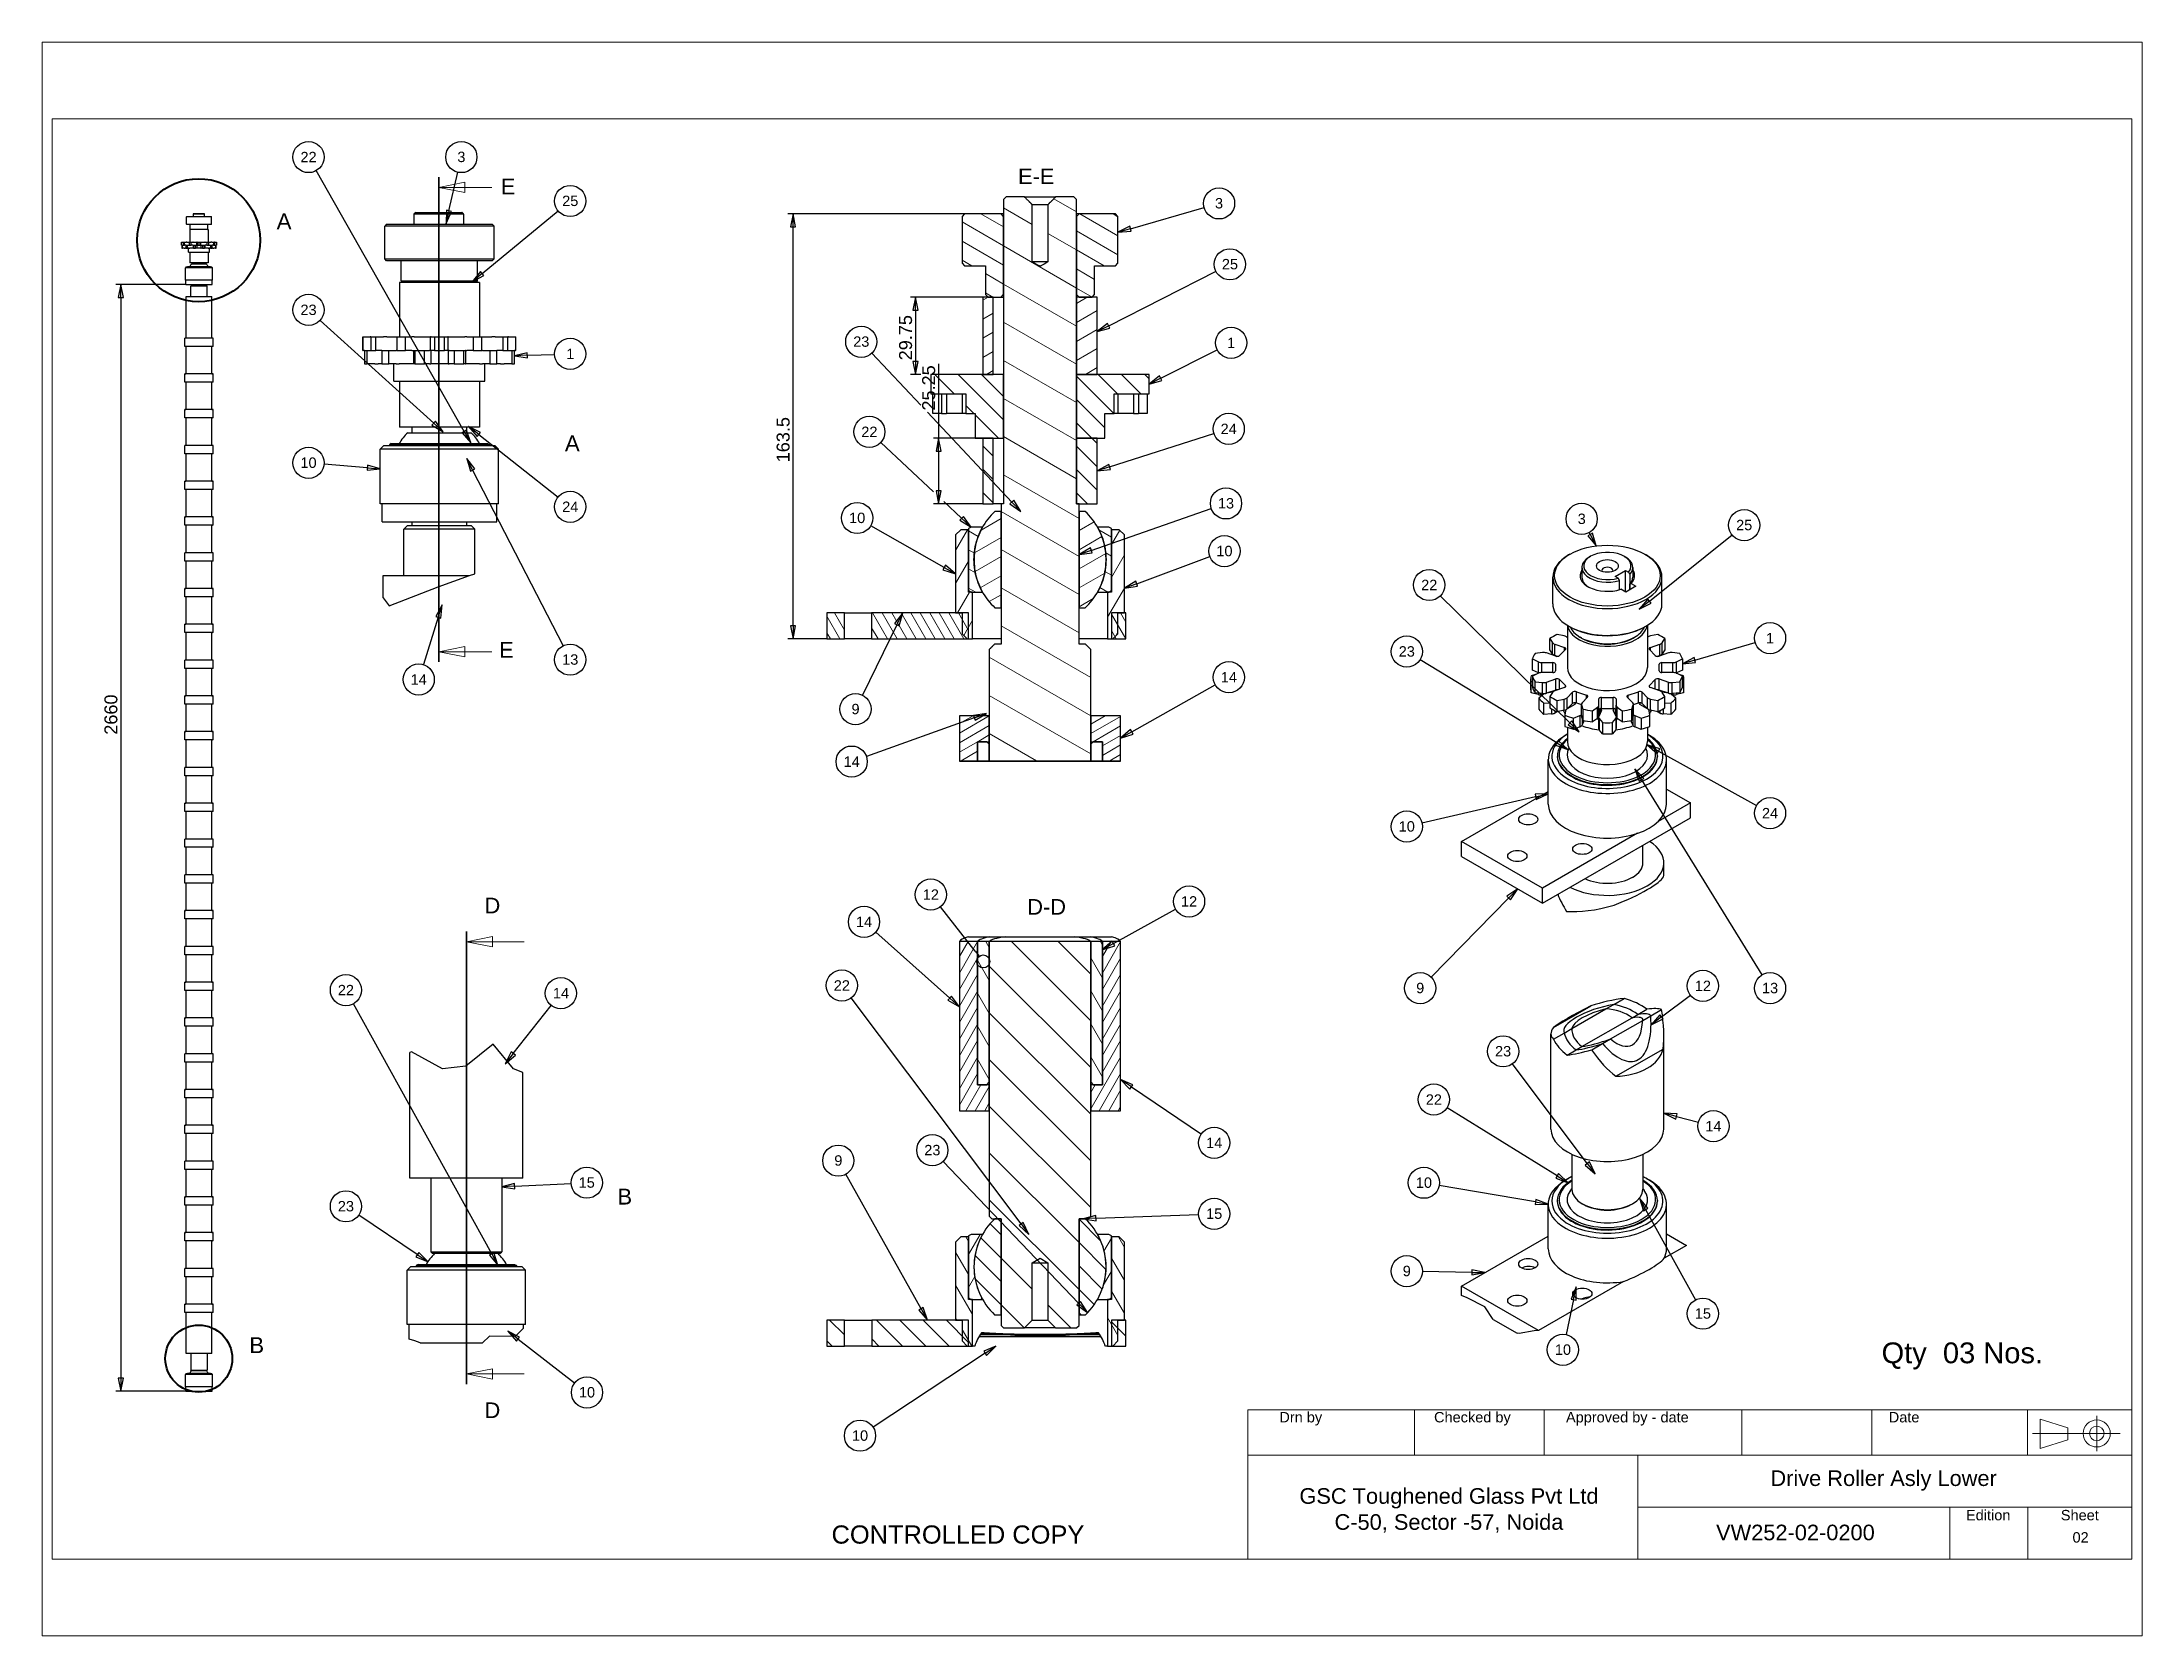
# Paper-space layout 'Layout2' of a CAD drawing. Header units: millimetres. Extents: x 26 to 231, y 20 to 176.
# The model-space entities are those that its viewports show. They can reach past a viewport. Long polylines and large blocks are cut down to what shows.
import ezdxf

# ---------------------------------------------------------------- set-up
doc = ezdxf.new("R2010")
doc.units = ezdxf.units.MM
for name, pattern in [('ACAD_ISO04W100', [30, 24, -3, 0, -3]), ('ACAD_ISO08W100', [36, 24, -3, 6, -3]), ('ACAD_ISO09W100', [45, 24, -3, 6, -3, 6, -3])]:
    doc.linetypes.add(name, pattern=pattern)
for name, color, linetype, lineweight in [('2dTransBorder', 7, 'Continuous', 25), ('2dTransTitleBlock', 7, 'Continuous', 25), ('Break Lines', 7, 'Continuous', 50), ('Callouts', 7, 'Continuous', 25), ('Detail Circle Lines', 7, 'ACAD_ISO09W100', 50), ('Dimensions', 7, 'Continuous', 25), ('Hatch', 7, 'Continuous', 25), ('Section View Lines', 7, 'ACAD_ISO09W100', 70), ('Tangent Edges', 7, 'Continuous', 50), ('Visible Edges', 7, 'Continuous', 50)]:
    doc.layers.add(name, color=color, linetype=linetype, lineweight=lineweight)
doc.styles.add('Current-ISO', font='')
doc.styles.get("Standard").update_dxf_attribs({"font": ''})
doc.styles.add('Text Style28', font='')
doc.styles.add('Text Style30', font='')
doc.styles.add('Text Style6', font='')
doc.styles.add('Text Style9', font='')
doc.styles.get('Current-ISO').set_extended_font_data('Arial')
doc.styles.get('Standard').set_extended_font_data('Arial')
doc.styles.get('Text Style28').set_extended_font_data('Arial')
doc.styles.get('Text Style30').set_extended_font_data('Arial')
doc.styles.get('Text Style6').set_extended_font_data('Arial')
doc.styles.get('Text Style9').set_extended_font_data('Arial')

psp = doc.layouts.new('Layout2')

msp = doc.modelspace()

# ---------------------------------------------------------------- texts
at = {"layer": '2dTransTitleBlock', "color": 7, "linetype": 'Continuous', "lineweight": 5, "insert": (361.87, 51.7), "char_height": 4, "width": 31.0549, "attachment_point": 1, "line_spacing_factor": 0.860831, "style": 'Current-ISO'}
msp.add_mtext('\\W1.00;\\H4.0000;\\lQty  03 Nos.', dxfattribs=at)
at = {"layer": '2dTransTitleBlock', "color": 7, "lineweight": 0, "char_height": 2, "style": 'Current-ISO'}
for s, insert, width, attachment_point, line_spacing_factor in [('Drn by', (246.04, 38.33), 21.4186, 1, 0.846), ('Checked by', (275.79, 38.33), 22.7762, 1, 0.860831), ('Approved by - date', (301.17, 38.33), 38.1112, 1, 0.846), ('Date', (363.25, 38.33), 11.7506, 1, 0.846), ('Edition', (382.38, 19.5), 13.7547, 2, 0.846), ('Sheet', (400, 19.5), 19, 2, 0.860831)]:
    msp.add_mtext(s, dxfattribs=dict(at, insert=insert, width=width, attachment_point=attachment_point, line_spacing_factor=line_spacing_factor))
at = {"layer": '2dTransTitleBlock', "color": 7, "lineweight": 0, "char_height": 3, "attachment_point": 5}
for s, insert, width in [('Drive Roller Asly Lower', (362.26, 25.15), 79.7281), ('GSC Toughened Glass Pvt Ltd\\PC-50, Sector -57, Noida', (278.66, 19.4), 70.01), ('VW252-02-0200', (345.3, 15.14), 53.747)]:
    msp.add_mtext(s, dxfattribs=dict(at, insert=insert, width=width))
at = {"layer": '2dTransTitleBlock', "color": 7, "lineweight": 5, "insert": (159.9, 12.97), "char_height": 3.5, "attachment_point": 7, "line_spacing_factor": 0.860831, "style": 'Current-ISO'}
msp.add_mtext('CONTROLLED COPY', dxfattribs=at)
at = {"layer": '2dTransTitleBlock', "color": 7, "linetype": 'Continuous', "lineweight": 0, "insert": (398.6, 15.22), "char_height": 2, "attachment_point": 1}
msp.add_mtext('02', dxfattribs=at)
at = {"layer": 'Callouts', "color": 150, "linetype": 'Continuous', "lineweight": 25, "char_height": 2, "attachment_point": 7, "style": 'Text Style28'}
for s, insert in [('22', (57.75, 278.62)), ('3', (87.93, 278.62)), ('25', (108.09, 270.17)), ('3', (233.66, 269.71)), ('25', (234.98, 258)), ('23', (57.75, 249.22)), ('1', (108.87, 240.77)), ('23', (164.07, 243.11)), ('1', (235.99, 242.9)), ('22', (165.63, 225.79)), ('24', (234.74, 226.35)), ('10', (57.75, 219.83)), ('13', (234.22, 212.02)), ('24', (108.09, 211.38)), ('10', (163.28, 209.22)), ('3', (303.42, 209.04)), ('25', (333.89, 207.84)), ('10', (233.92, 202.84)), ('22', (273.31, 196.34)), ('1', (339.65, 186.12)), ('13', (108.09, 181.98)), ('23', (268.99, 183.54)), ('14', (78.94, 178.16)), ('14', (234.77, 178.6)), ('9', (163.74, 172.46)), ('14', (162.23, 162.37)), ('24', (338.87, 152.47)), ('10', (268.99, 149.89)), ('12', (177.45, 136.81)), ('12', (227.12, 135.5)), ('14', (164.6, 131.56)), ('22', (160.33, 119.34)), ('12', (325.95, 119.26)), ('22', (64.94, 118.45)), ('14', (106.3, 117.85)), ('9', (272.35, 118.82)), ('13', (338.87, 118.82)), ('23', (287.52, 106.67)), ('22', (274.2, 97.4)), ('14', (327.97, 92.28)), ('23', (177.74, 87.66)), ('14', (231.95, 89.07)), ('9', (160.43, 85.66)), ('15', (111.26, 81.42)), ('10', (272.29, 81.4)), ('23', (64.94, 76.87)), ('15', (231.95, 75.43)), ('9', (269.77, 64.41)), ('15', (325.95, 56.24)), ('10', (299.03, 49.29)), ('10', (111.31, 41.09)), ('10', (163.83, 32.77))]:
    msp.add_mtext(s, dxfattribs=dict(at, insert=insert))
at = {"layer": 'Callouts', "color": 150, "linetype": 'Continuous', "lineweight": 50, "attachment_point": 7}
for s, insert, char_height, style in [('E-E ', (195.77, 274.41), 3, 'Text Style30'), ('A ', (108.62, 223.06), 3.048, 'Text Style9'), ('D-D ', (197.55, 133.95), 3, 'Text Style30'), ('B ', (118.71, 78.22), 3.048, 'Text Style9')]:
    msp.add_mtext(s, dxfattribs=dict(at, insert=insert, char_height=char_height, style=style))
at = {"layer": 'Callouts', "color": 150, "linetype": 'Continuous', "lineweight": 25, "char_height": 2.489, "attachment_point": 7, "rotation": 90, "style": 'Text Style6'}
for s, insert in [('29.75', (175.42, 240.54)), ('25.25', (179.86, 230.88)), ('163.5', (151.86, 220.93))]:
    msp.add_mtext(s, dxfattribs=dict(at, insert=insert))
at = {"layer": 'Detail Circle Lines', "color": 82, "linetype": 'Continuous', "lineweight": 0, "insert": (53.18, 265.75), "char_height": 3.05, "attachment_point": 7, "line_spacing_factor": 0.35, "style": 'Text Style9'}
msp.add_mtext('A', dxfattribs=at)
at = {"layer": 'Detail Circle Lines', "color": 82, "linetype": 'Continuous', "lineweight": 0, "insert": (47.92, 49.65), "char_height": 3.05, "attachment_point": 7, "style": 'Text Style9'}
msp.add_mtext('B', dxfattribs=at)
at = {"layer": 'Dimensions', "color": 150, "linetype": 'Continuous', "lineweight": 25, "insert": (22.57, 168.55), "char_height": 2.489, "attachment_point": 7, "rotation": 90, "style": 'Text Style6'}
msp.add_mtext('2660', dxfattribs=at)
at = {"layer": 'Section View Lines', "color": 82, "linetype": 'ACAD_ISO04W100', "lineweight": 0, "char_height": 3, "attachment_point": 7, "style": 'Text Style30'}
for s, insert in [('E', (96.27, 272.47)), ('E', (95.96, 183.36)), ('D', (93.16, 134.21))]:
    msp.add_mtext(s, dxfattribs=dict(at, insert=insert))
at = {"layer": 'Section View Lines', "color": 82, "linetype": 'ACAD_ISO04W100', "lineweight": 0, "insert": (93.16, 37.17), "char_height": 3, "attachment_point": 7, "line_spacing_factor": 0.35, "style": 'Text Style30'}
msp.add_mtext('D', dxfattribs=at)

# ---------------------------------------------------------------- linework, layer by layer
at = {"layer": '2dTransBorder', "lineweight": 0}
msp.add_lwpolyline([(410, 10), (10, 10), (10, 287), (410, 287)], close=True, dxfattribs=at)
at = {"layer": '2dTransTitleBlock', "color": 7, "linetype": 'Continuous', "lineweight": 0}
for p, q in [((410, 38.73), (240, 38.73)), ((240, 38.73), (240, 10)), ((272, 30), (272, 38.73)), ((297, 30), (297, 38.73)), ((335, 30), (335, 38.73)), ((360, 30), (360, 38.73)), ((389.95, 30), (389.95, 38.73)), ((392.38, 31.33), (392.38, 36.97)), ((392.38, 36.97), (397.67, 35.29)), ((410, 10), (410, 38.73)), ((397.67, 33), (392.38, 31.33)), ((397.67, 35.29), (397.67, 33)), ((240, 30), (410, 30)), ((315, 30), (315, 10)), ((410, 20), (315, 20)), ((375, 10), (375, 20)), ((390, 10), (390, 20)), ((240, 10), (410, 10))]:
    msp.add_line(p, q, dxfattribs=at)
at = {"layer": '2dTransTitleBlock', "color": 7, "linetype": 'ACAD_ISO08W100', "lineweight": 0}
for p, q in [((403.26, 37.59), (403.26, 30.81)), ((390.93, 34.2), (397.67, 34.2)), ((397.67, 34.2), (407.75, 34.2))]:
    msp.add_line(p, q, dxfattribs=at)
at = {"layer": '2dTransTitleBlock', "color": 7, "linetype": 'Continuous', "lineweight": 0}
for radius in [2.6, 1.4]:
    msp.add_circle((403.26, 34.2), radius, dxfattribs=at)
at = {"layer": 'Break Lines', "color": 7, "linetype": 'Continuous', "lineweight": 25}
for p, q in [((84.22, 196.97), (90.27, 199.14)), ((90.27, 199.14), (91.3, 199.51)), ((73.63, 194.87), (74.83, 193.33)), ((74.83, 193.33), (84.22, 196.97)), ((94.85, 109.06), (89.54, 104.85)), ((98.76, 104.3), (94.85, 109.06)), ((79.12, 107.59), (78.81, 107.44)), ((85.06, 104.34), (79.12, 107.59)), ((89.54, 104.85), (85.06, 104.34)), ((100.51, 103.6), (98.76, 104.3)), ((94.13, 52.94), (92.78, 51.63)), ((99.04, 52.85), (94.13, 52.94)), ((100.68, 54.47), (99.04, 52.85)), ((79.74, 52.02), (78.63, 52.31)), ((80.76, 51.63), (79.74, 52.02))]:
    msp.add_line(p, q, dxfattribs=at).dxf.unprotected_set("ltscale", 0)
at = {"layer": 'Callouts', "color": 150, "linetype": 'Continuous', "lineweight": 25}
for p, q in [((89.27, 226.85), (60.79, 277.02)), ((86.32, 269.28), (88.03, 276.71)), ((85.84, 269.4), (85.76, 266.85)), ((86.32, 269.28), (85.76, 266.85)), ((85.76, 266.85), (86.81, 269.17)), ((86.81, 269.17), (85.84, 269.4)), ((92.73, 257.24), (107.33, 269.26)), ((185.5, 268.71), (151.5, 268.71)), ((152.5, 268.71), (152, 266.21)), ((152.5, 266.21), (152.5, 268.71)), ((153, 266.21), (152.5, 268.71)), ((217.41, 265.84), (231.57, 269.89)), ((152, 266.21), (153, 266.21)), ((152.5, 189.46), (152.5, 266.21)), ((217.27, 266.32), (215, 265.16)), ((217.41, 265.84), (215, 265.16)), ((215, 265.16), (217.54, 265.36)), ((217.54, 265.36), (217.27, 266.32)), ((92.41, 257.62), (90.8, 255.65)), ((92.73, 257.24), (90.8, 255.65)), ((90.8, 255.65), (93.04, 256.85)), ((93.04, 256.85), (92.41, 257.62)), ((213.23, 247.18), (233.87, 257.65)), ((189, 252.71), (175.06, 252.71)), ((176.06, 252.71), (175.56, 250.21)), ((176.06, 250.21), (176.06, 252.71)), ((176.56, 250.21), (176.06, 252.71)), ((83.38, 228.45), (61.53, 248.22)), ((175.56, 250.21), (176.56, 250.21)), ((176.06, 250.21), (176.06, 240.33)), ((213, 247.63), (211, 246.05)), ((213.23, 247.18), (211, 246.05)), ((211, 246.05), (213.46, 246.74)), ((213.46, 246.74), (213, 247.63)), ((223.23, 237.08), (234.09, 242.56)), ((101.38, 242), (98.89, 241.42)), ((101.39, 241.5), (98.89, 241.42)), ((98.89, 241.42), (101.41, 241)), ((101.41, 241), (101.38, 242)), ((101.39, 241.5), (106.65, 241.68)), ((177.06, 231.93), (167.67, 241.93)), ((175.56, 240.33), (176.06, 237.83)), ((176.56, 240.33), (175.56, 240.33)), ((176.06, 240.33), (176.06, 237.83)), ((176.06, 237.83), (176.56, 240.33)), ((180.5, 239.88), (180.5, 225.58)), ((177.06, 237.83), (175.06, 237.83)), ((189, 237.83), (180.2, 237.83)), ((223.01, 237.53), (221, 235.96)), ((223.23, 237.08), (221, 235.96)), ((221, 235.96), (223.46, 236.64)), ((223.46, 236.64), (223.01, 237.53)), ((194.58, 213.28), (178.33, 230.58)), ((83.71, 228.82), (83.04, 228.08)), ((83.04, 228.08), (85.23, 226.77)), ((83.38, 228.45), (85.23, 226.77)), ((85.23, 226.77), (83.71, 228.82)), ((89.56, 227.01), (88.84, 226.6)), ((88.84, 226.6), (90.51, 224.67)), ((89.27, 226.85), (90.51, 224.67)), ((90.51, 224.67), (89.82, 226.75)), ((92.04, 226.27), (90.07, 227.82)), ((92.35, 226.67), (90.07, 227.82)), ((90.07, 227.82), (91.73, 225.88)), ((91.73, 225.88), (92.35, 226.67)), ((92.04, 226.27), (107.29, 214.23)), ((213.38, 220.03), (233.45, 226.44)), ((179.5, 215.25), (169.37, 224.75)), ((189, 225.58), (179.5, 225.58)), ((180.5, 225.58), (180, 223.08)), ((180, 223.08), (181, 223.08)), ((180.5, 223.08), (180.5, 225.58)), ((181, 223.08), (180.5, 225.58)), ((180.5, 223.08), (180.5, 215.46)), ((70.61, 219.89), (62.29, 220.58)), ((70.65, 220.38), (70.57, 219.39)), ((70.57, 219.39), (73.1, 219.68)), ((70.61, 219.89), (73.1, 219.68)), ((73.1, 219.68), (70.65, 220.38)), ((90.87, 219.44), (89.73, 221.66)), ((91.31, 219.66), (89.73, 221.66)), ((89.73, 221.66), (90.43, 219.21)), ((90.43, 219.21), (91.31, 219.66)), ((90.87, 219.44), (108.27, 185.64)), ((213.23, 220.51), (211, 219.27)), ((213.38, 220.03), (211, 219.27)), ((211, 219.27), (213.54, 219.55)), ((213.54, 219.55), (213.23, 220.51)), ((180, 215.46), (180.5, 212.96)), ((181, 215.46), (180, 215.46)), ((180.5, 215.46), (180.5, 212.96)), ((180.5, 212.96), (181, 215.46)), ((189, 212.96), (179.5, 212.96)), ((184.93, 210.17), (181.5, 213.38)), ((185.27, 210.53), (184.59, 209.8)), ((184.93, 210.17), (186.75, 208.46)), ((186.75, 208.46), (185.27, 210.53)), ((194.94, 213.62), (194.21, 212.94)), ((194.21, 212.94), (196.29, 211.46)), ((194.58, 213.28), (196.29, 211.46)), ((196.29, 211.46), (194.94, 213.62)), ((209.86, 203.99), (232.94, 212.04)), ((181.58, 200.69), (167.44, 208.74)), ((184.59, 209.8), (186.75, 208.46)), ((306.24, 207.29), (305.36, 206.82)), ((305.36, 206.82), (306.98, 204.85)), ((305.8, 207.05), (305.61, 207.4)), ((305.8, 207.05), (306.98, 204.85)), ((306.98, 204.85), (306.24, 207.29)), ((317.22, 194.23), (333.11, 206.97)), ((209.7, 204.46), (207.5, 203.17)), ((209.86, 203.99), (207.5, 203.17)), ((207.5, 203.17), (210.03, 203.52)), ((210.03, 203.52), (209.7, 204.46)), ((218.6, 197.59), (232.66, 202.81)), ((181.83, 201.13), (181.33, 200.26)), ((181.33, 200.26), (183.75, 199.46)), ((181.58, 200.69), (183.75, 199.46)), ((183.75, 199.46), (181.83, 201.13)), ((218.42, 198.06), (216.25, 196.72)), ((218.77, 197.12), (218.42, 198.06)), ((218.6, 197.59), (216.25, 196.72)), ((216.25, 196.72), (218.77, 197.12)), ((301.94, 170.83), (276.99, 195.25)), ((316.91, 194.62), (315.27, 192.66)), ((317.22, 194.23), (315.27, 192.66)), ((317.53, 193.84), (316.91, 194.62)), ((84.27, 191.13), (81.4, 182.02)), ((85.02, 193.51), (83.79, 191.28)), ((83.79, 191.28), (84.74, 190.98)), ((84.27, 191.13), (85.02, 193.51)), ((84.74, 190.98), (85.02, 193.51)), ((173.59, 191.96), (172.04, 189.93)), ((172.04, 189.93), (172.94, 189.49)), ((172.49, 189.71), (173.59, 191.96)), ((172.94, 189.49), (173.59, 191.96)), ((315.27, 192.66), (317.53, 193.84)), ((159, 186.96), (151.5, 186.96)), ((152, 189.46), (152.5, 186.96)), ((153, 189.46), (152, 189.46)), ((152.5, 189.46), (152.5, 186.96)), ((152.5, 186.96), (153, 189.46)), ((172.49, 189.71), (165.83, 176.15)), ((325.95, 182.89), (337.55, 186.28)), ((299.4, 167), (273.1, 182.98)), ((325.81, 183.37), (323.55, 182.18)), ((325.95, 182.89), (323.55, 182.18)), ((323.55, 182.18), (326.09, 182.41)), ((326.09, 182.41), (325.81, 183.37)), ((217.68, 169.1), (233.71, 178.13)), ((187.36, 171.8), (166.61, 164.39)), ((189.72, 172.64), (187.2, 172.27)), ((187.2, 172.27), (187.53, 171.33)), ((187.36, 171.8), (189.72, 172.64)), ((187.53, 171.33), (189.72, 172.64)), ((302.29, 171.19), (301.59, 170.47)), ((301.59, 170.47), (303.73, 169.08)), ((301.94, 170.83), (303.73, 169.08)), ((303.73, 169.08), (302.29, 171.19)), ((217.43, 169.54), (215.5, 167.87)), ((217.68, 169.1), (215.5, 167.87)), ((215.5, 167.87), (217.93, 168.67)), ((217.93, 168.67), (217.43, 169.54)), ((299.66, 167.43), (299.14, 166.57)), ((299.14, 166.57), (301.54, 165.7)), ((299.4, 167), (301.54, 165.7)), ((301.54, 165.7), (299.66, 167.43)), ((318.94, 165.4), (316.76, 166.61)), ((319.19, 165.84), (316.76, 166.61)), ((316.76, 166.61), (318.7, 164.96)), ((318.7, 164.96), (319.19, 165.84)), ((315.7, 159.89), (314.38, 162.02)), ((316.12, 160.15), (314.38, 162.02)), ((314.38, 162.02), (315.27, 159.63)), ((318.94, 165.4), (337.8, 154.93)), ((315.27, 159.63), (316.12, 160.15)), ((315.7, 159.89), (338.85, 122.37)), ((295.32, 156.61), (273.46, 151.56)), ((297.76, 157.17), (295.21, 157.09)), ((295.21, 157.09), (295.44, 156.12)), ((295.32, 156.61), (297.76, 157.17)), ((295.44, 156.12), (297.76, 157.17)), ((291.89, 138.91), (289.78, 137.48)), ((289.78, 137.48), (290.49, 136.78)), ((290.13, 137.13), (291.89, 138.91)), ((290.49, 136.78), (291.89, 138.91)), ((187.55, 126.92), (180.85, 135.46)), ((214.16, 128.39), (226.06, 135.04)), ((290.13, 137.13), (275.22, 121.96)), ((182.64, 117.9), (168.39, 130.58)), ((187.55, 126.92), (188.32, 125.94)), ((213.91, 128.83), (211.98, 127.17)), ((214.16, 128.39), (211.98, 127.17)), ((211.98, 127.17), (214.4, 127.96)), ((214.4, 127.96), (213.91, 128.83)), ((196.37, 74.48), (163.68, 117.95)), ((182.97, 118.27), (182.3, 117.53)), ((182.3, 117.53), (184.5, 116.24)), ((182.64, 117.9), (184.5, 116.24)), ((184.5, 116.24), (182.97, 118.27)), ((319.54, 114.3), (325.11, 118.47)), ((94.53, 68.76), (67.95, 116.83)), ((98.69, 107.24), (106, 116.5)), ((319.24, 114.7), (317.53, 112.8)), ((319.54, 114.3), (317.53, 112.8)), ((317.53, 112.8), (319.84, 113.9)), ((319.84, 113.9), (319.24, 114.7)), ((98.3, 107.55), (97.15, 105.27)), ((98.69, 107.24), (97.15, 105.27)), ((97.15, 105.27), (99.09, 106.93)), ((99.09, 106.93), (98.3, 107.55)), ((305.26, 86.1), (290.86, 105.28)), ((217.57, 100.83), (215.5, 102.23)), ((217.85, 101.24), (215.5, 102.23)), ((215.5, 102.23), (217.3, 100.41)), ((217.3, 100.41), (217.85, 101.24)), ((217.57, 100.83), (231.03, 91.75)), ((299.46, 83.74), (278.3, 96.83)), ((322.4, 95.15), (319.98, 95.78)), ((322.53, 95.63), (319.98, 95.78)), ((319.98, 95.78), (322.28, 94.66)), ((322.28, 94.66), (322.53, 95.63)), ((322.4, 95.15), (326.64, 94.04)), ((207.43, 59.25), (181.36, 86.51)), ((305.66, 86.4), (304.86, 85.79)), ((304.86, 85.79), (306.76, 84.1)), ((305.26, 86.1), (306.76, 84.1)), ((306.76, 84.1), (305.66, 86.4)), ((98.95, 82.24), (96.48, 81.61)), ((98.98, 81.74), (96.48, 81.61)), ((96.48, 81.61), (99, 81.24)), ((99, 81.24), (98.95, 82.24)), ((98.98, 81.74), (109.83, 82.27)), ((177.11, 58.17), (162.66, 84.04)), ((295.3, 78.71), (276.79, 81.9)), ((299.72, 84.16), (299.19, 83.31)), ((299.19, 83.31), (301.58, 82.42)), ((299.46, 83.74), (301.58, 82.42)), ((301.58, 82.42), (299.72, 84.16)), ((295.38, 79.21), (295.21, 78.22)), ((295.21, 78.22), (297.76, 78.29)), ((295.3, 78.71), (297.76, 78.29)), ((297.76, 78.29), (295.38, 79.21)), ((316.49, 77.25), (315.28, 79.44)), ((316.93, 77.5), (315.28, 79.44)), ((315.28, 79.44), (316.05, 77.01)), ((316.05, 77.01), (316.93, 77.5)), ((316.49, 77.25), (326.06, 59.87)), ((80.22, 68.58), (68.97, 76.19)), ((196.77, 74.78), (195.97, 74.18)), ((195.97, 74.18), (197.87, 72.48)), ((196.37, 74.48), (197.87, 72.48)), ((197.87, 72.48), (196.77, 74.78)), ((210.76, 76.08), (208.28, 75.48)), ((210.78, 75.58), (208.28, 75.48)), ((208.28, 75.48), (210.8, 75.08)), ((210.8, 75.08), (210.76, 76.08)), ((210.78, 75.58), (230.51, 76.32)), ((80.5, 68.99), (79.94, 68.16)), ((82.29, 67.18), (80.5, 68.99)), ((94.96, 69), (94.09, 68.51)), ((94.53, 68.76), (95.73, 66.57)), ((95.73, 66.57), (94.96, 69)), ((79.94, 68.16), (82.29, 67.18)), ((80.22, 68.58), (82.29, 67.18)), ((94.09, 68.51), (95.73, 66.57)), ((283.08, 65.17), (273.54, 65.35)), ((283.09, 65.67), (283.07, 64.67)), ((283.07, 64.67), (285.58, 65.12)), ((283.08, 65.17), (285.58, 65.12)), ((285.58, 65.12), (283.09, 65.67)), ((303.15, 62.38), (302.14, 60.04)), ((302.63, 59.93), (303.15, 62.38)), ((303.12, 59.83), (303.15, 62.38)), ((177.55, 58.41), (176.67, 57.92)), ((176.67, 57.92), (178.33, 55.98)), ((177.11, 58.17), (178.33, 55.98)), ((178.33, 55.98), (177.55, 58.41)), ((207.79, 59.6), (207.07, 58.91)), ((207.07, 58.91), (209.16, 57.45)), ((207.43, 59.25), (209.16, 57.45)), ((209.16, 57.45), (207.79, 59.6)), ((302.63, 59.93), (301.2, 53.23)), ((302.14, 60.04), (303.12, 59.83)), ((99.6, 52.32), (97.62, 53.84)), ((99.91, 52.71), (97.62, 53.84)), ((97.62, 53.84), (99.3, 51.92)), ((99.3, 51.92), (99.91, 52.71)), ((99.6, 52.32), (110.49, 43.92)), ((189.44, 49.61), (167.88, 35.42)), ((191.53, 50.98), (189.17, 50.03)), ((189.17, 50.03), (189.72, 49.19)), ((189.44, 49.61), (191.53, 50.98)), ((189.72, 49.19), (191.53, 50.98))]:
    msp.add_line(p, q, dxfattribs=at)
for points in [[(85.84, 269.4), (85.76, 266.85), (86.81, 269.17), (85.84, 269.4)], [(153, 266.21), (152.5, 268.71), (152, 266.21), (153, 266.21)], [(217.27, 266.32), (215, 265.16), (217.54, 265.36), (217.27, 266.32)], [(92.41, 257.62), (90.8, 255.65), (93.04, 256.85), (92.41, 257.62)], [(176.56, 250.21), (176.06, 252.71), (175.56, 250.21), (176.56, 250.21)], [(213, 247.63), (211, 246.05), (213.46, 246.74), (213, 247.63)], [(101.38, 242), (98.89, 241.42), (101.41, 241), (101.38, 242)], [(175.56, 240.33), (176.06, 237.83), (176.56, 240.33), (175.56, 240.33)], [(223.01, 237.53), (221, 235.96), (223.46, 236.64), (223.01, 237.53)], [(83.04, 228.08), (85.23, 226.77), (83.71, 228.82), (83.04, 228.08)], [(88.84, 226.6), (90.51, 224.67), (89.71, 227.09), (88.84, 226.6)], [(92.35, 226.67), (90.07, 227.82), (91.73, 225.88), (92.35, 226.67)], [(181, 223.08), (180.5, 225.58), (180, 223.08), (181, 223.08)], [(70.57, 219.39), (73.1, 219.68), (70.65, 220.38), (70.57, 219.39)], [(91.31, 219.66), (89.73, 221.66), (90.43, 219.21), (91.31, 219.66)], [(213.23, 220.51), (211, 219.27), (213.54, 219.55), (213.23, 220.51)], [(180, 215.46), (180.5, 212.96), (181, 215.46), (180, 215.46)], [(184.59, 209.8), (186.75, 208.46), (185.27, 210.53), (184.59, 209.8)], [(194.21, 212.94), (196.29, 211.46), (194.94, 213.62), (194.21, 212.94)], [(305.36, 206.82), (306.98, 204.85), (306.24, 207.29), (305.36, 206.82)], [(209.7, 204.46), (207.5, 203.17), (210.03, 203.52), (209.7, 204.46)], [(181.33, 200.26), (183.75, 199.46), (181.83, 201.13), (181.33, 200.26)], [(218.42, 198.06), (216.25, 196.72), (218.77, 197.12), (218.42, 198.06)], [(316.91, 194.62), (315.27, 192.66), (317.53, 193.84), (316.91, 194.62)], [(84.74, 190.98), (85.02, 193.51), (83.79, 191.28), (84.74, 190.98)], [(172.94, 189.49), (173.59, 191.96), (172.04, 189.93), (172.94, 189.49)], [(152, 189.46), (152.5, 186.96), (153, 189.46), (152, 189.46)], [(325.81, 183.37), (323.55, 182.18), (326.09, 182.41), (325.81, 183.37)], [(187.53, 171.33), (189.72, 172.64), (187.2, 172.27), (187.53, 171.33)], [(301.59, 170.47), (303.73, 169.08), (302.29, 171.19), (301.59, 170.47)], [(217.43, 169.54), (215.5, 167.87), (217.93, 168.67), (217.43, 169.54)], [(299.14, 166.57), (301.54, 165.7), (299.66, 167.43), (299.14, 166.57)], [(319.19, 165.84), (316.76, 166.61), (318.7, 164.96), (319.19, 165.84)], [(316.12, 160.15), (314.38, 162.02), (315.27, 159.63), (316.12, 160.15)], [(295.44, 156.12), (297.76, 157.17), (295.21, 157.09), (295.44, 156.12)], [(290.49, 136.78), (291.89, 138.91), (289.78, 137.48), (290.49, 136.78)], [(213.91, 128.83), (211.98, 127.17), (214.4, 127.96), (213.91, 128.83)], [(182.3, 117.53), (184.5, 116.24), (182.97, 118.27), (182.3, 117.53)], [(319.24, 114.7), (317.53, 112.8), (319.84, 113.9), (319.24, 114.7)], [(98.3, 107.55), (97.15, 105.27), (99.09, 106.93), (98.3, 107.55)], [(217.85, 101.24), (215.5, 102.23), (217.3, 100.41), (217.85, 101.24)], [(322.53, 95.63), (319.98, 95.78), (322.28, 94.66), (322.53, 95.63)], [(304.86, 85.79), (306.76, 84.1), (305.66, 86.4), (304.86, 85.79)], [(98.95, 82.24), (96.48, 81.61), (99, 81.24), (98.95, 82.24)], [(299.19, 83.31), (301.58, 82.42), (299.72, 84.16), (299.19, 83.31)], [(295.21, 78.22), (297.76, 78.29), (295.38, 79.21), (295.21, 78.22)], [(316.93, 77.5), (315.28, 79.44), (316.05, 77.01), (316.93, 77.5)], [(195.97, 74.18), (197.87, 72.48), (196.77, 74.78), (195.97, 74.18)], [(210.76, 76.08), (208.28, 75.48), (210.8, 75.08), (210.76, 76.08)], [(79.94, 68.16), (82.29, 67.18), (80.5, 68.99), (79.94, 68.16)], [(94.09, 68.51), (95.73, 66.57), (94.96, 69), (94.09, 68.51)], [(283.07, 64.67), (285.58, 65.12), (283.09, 65.67), (283.07, 64.67)], [(303.12, 59.83), (303.15, 62.38), (302.14, 60.04), (303.12, 59.83)], [(176.67, 57.92), (178.33, 55.98), (177.55, 58.41), (176.67, 57.92)], [(207.07, 58.91), (209.16, 57.45), (207.79, 59.6), (207.07, 58.91)], [(99.91, 52.71), (97.62, 53.84), (99.3, 51.92), (99.91, 52.71)], [(189.72, 49.19), (191.53, 50.98), (189.17, 50.03), (189.72, 49.19)]]:
    msp.add_lwpolyline(points, dxfattribs=at)
for centre, radius in [((59.31, 279.62), 3), ((88.7, 279.62), 3), ((109.64, 271.17), 3), ((234.44, 270.71), 3), ((236.53, 259), 3), ((59.31, 250.23), 3), ((165.62, 244.11), 3), ((236.76, 243.9), 3), ((109.64, 241.77), 3), ((236.3, 227.36), 3), ((167.18, 226.79), 3), ((59.31, 220.83), 3), ((109.64, 212.38), 3), ((235.77, 213.03), 3), ((164.83, 210.22), 3), ((304.19, 210.04), 3), ((335.45, 208.84), 3), ((235.47, 203.85), 3), ((274.86, 197.34), 3), ((340.42, 187.12), 3), ((109.64, 182.98), 3), ((270.55, 184.54), 3), ((80.5, 179.17), 3), ((236.33, 179.6), 3), ((164.51, 173.47), 3), ((163.78, 163.38), 3), ((270.55, 150.89), 3), ((340.42, 153.47), 3), ((179, 137.81), 3), ((228.67, 136.5), 3), ((166.15, 132.57), 3), ((189.09, 124.95), 1.25), ((66.5, 119.45), 3), ((107.85, 118.85), 3), ((161.89, 120.34), 3), ((273.13, 119.82), 3), ((327.5, 120.26), 3), ((340.42, 119.82), 3), ((289.07, 107.67), 3), ((275.75, 98.41), 3), ((233.5, 90.08), 3), ((329.53, 93.29), 3), ((161.2, 86.66), 3), ((179.29, 88.67), 3), ((112.82, 82.42), 3), ((273.84, 82.41), 3), ((66.5, 77.87), 3), ((233.5, 76.43), 3), ((270.55, 65.41), 3), ((327.5, 57.24), 3), ((300.58, 50.3), 3), ((112.86, 42.09), 3), ((165.38, 33.77), 3)]:
    msp.add_circle(centre, radius, dxfattribs=at)
at = {"layer": 'Callouts', "color": 150}
for points in [[(85.84, 269.4), (85.76, 266.85), (86.81, 269.17), (85.84, 269.4)], [(153, 266.21), (152.5, 268.71), (152, 266.21), (153, 266.21)], [(217.27, 266.32), (215, 265.16), (217.54, 265.36), (217.27, 266.32)], [(92.41, 257.62), (90.8, 255.65), (93.04, 256.85), (92.41, 257.62)], [(176.56, 250.21), (176.06, 252.71), (175.56, 250.21), (176.56, 250.21)], [(213, 247.63), (211, 246.05), (213.46, 246.74), (213, 247.63)], [(101.38, 242), (98.89, 241.42), (101.41, 241), (101.38, 242)], [(175.56, 240.33), (176.06, 237.83), (176.56, 240.33), (175.56, 240.33)], [(223.01, 237.53), (221, 235.96), (223.46, 236.64), (223.01, 237.53)], [(83.04, 228.08), (85.23, 226.77), (83.71, 228.82), (83.04, 228.08)], [(88.84, 226.6), (90.51, 224.67), (89.71, 227.09), (88.84, 226.6)], [(92.35, 226.67), (90.07, 227.82), (91.73, 225.88), (92.35, 226.67)], [(181, 223.08), (180.5, 225.58), (180, 223.08), (181, 223.08)], [(70.57, 219.39), (73.1, 219.68), (70.65, 220.38), (70.57, 219.39)], [(91.31, 219.66), (89.73, 221.66), (90.43, 219.21), (91.31, 219.66)], [(213.23, 220.51), (211, 219.27), (213.54, 219.55), (213.23, 220.51)], [(180, 215.46), (180.5, 212.96), (181, 215.46), (180, 215.46)], [(184.59, 209.8), (186.75, 208.46), (185.27, 210.53), (184.59, 209.8)], [(194.21, 212.94), (196.29, 211.46), (194.94, 213.62), (194.21, 212.94)], [(305.36, 206.82), (306.98, 204.85), (306.24, 207.29), (305.36, 206.82)], [(209.7, 204.46), (207.5, 203.17), (210.03, 203.52), (209.7, 204.46)], [(181.33, 200.26), (183.75, 199.46), (181.83, 201.13), (181.33, 200.26)], [(218.42, 198.06), (216.25, 196.72), (218.77, 197.12), (218.42, 198.06)], [(316.91, 194.62), (315.27, 192.66), (317.53, 193.84), (316.91, 194.62)], [(84.74, 190.98), (85.02, 193.51), (83.79, 191.28), (84.74, 190.98)], [(172.94, 189.49), (173.59, 191.96), (172.04, 189.93), (172.94, 189.49)], [(152, 189.46), (152.5, 186.96), (153, 189.46), (152, 189.46)], [(325.81, 183.37), (323.55, 182.18), (326.09, 182.41), (325.81, 183.37)], [(187.53, 171.33), (189.72, 172.64), (187.2, 172.27), (187.53, 171.33)], [(301.59, 170.47), (303.73, 169.08), (302.29, 171.19), (301.59, 170.47)], [(217.43, 169.54), (215.5, 167.87), (217.93, 168.67), (217.43, 169.54)], [(299.14, 166.57), (301.54, 165.7), (299.66, 167.43), (299.14, 166.57)], [(319.19, 165.84), (316.76, 166.61), (318.7, 164.96), (319.19, 165.84)], [(316.12, 160.15), (314.38, 162.02), (315.27, 159.63), (316.12, 160.15)], [(295.44, 156.12), (297.76, 157.17), (295.21, 157.09), (295.44, 156.12)], [(290.49, 136.78), (291.89, 138.91), (289.78, 137.48), (290.49, 136.78)], [(213.91, 128.83), (211.98, 127.17), (214.4, 127.96), (213.91, 128.83)], [(182.3, 117.53), (184.5, 116.24), (182.97, 118.27), (182.3, 117.53)], [(319.24, 114.7), (317.53, 112.8), (319.84, 113.9), (319.24, 114.7)], [(98.3, 107.55), (97.15, 105.27), (99.09, 106.93), (98.3, 107.55)], [(217.85, 101.24), (215.5, 102.23), (217.3, 100.41), (217.85, 101.24)], [(322.53, 95.63), (319.98, 95.78), (322.28, 94.66), (322.53, 95.63)], [(304.86, 85.79), (306.76, 84.1), (305.66, 86.4), (304.86, 85.79)], [(98.95, 82.24), (96.48, 81.61), (99, 81.24), (98.95, 82.24)], [(299.19, 83.31), (301.58, 82.42), (299.72, 84.16), (299.19, 83.31)], [(295.21, 78.22), (297.76, 78.29), (295.38, 79.21), (295.21, 78.22)], [(316.93, 77.5), (315.28, 79.44), (316.05, 77.01), (316.93, 77.5)], [(195.97, 74.18), (197.87, 72.48), (196.77, 74.78), (195.97, 74.18)], [(210.76, 76.08), (208.28, 75.48), (210.8, 75.08), (210.76, 76.08)], [(79.94, 68.16), (82.29, 67.18), (80.5, 68.99), (79.94, 68.16)], [(94.09, 68.51), (95.73, 66.57), (94.96, 69), (94.09, 68.51)], [(283.07, 64.67), (285.58, 65.12), (283.09, 65.67), (283.07, 64.67)], [(303.12, 59.83), (303.15, 62.38), (302.14, 60.04), (303.12, 59.83)], [(176.67, 57.92), (178.33, 55.98), (177.55, 58.41), (176.67, 57.92)], [(207.07, 58.91), (209.16, 57.45), (207.79, 59.6), (207.07, 58.91)], [(99.91, 52.71), (97.62, 53.84), (99.3, 51.92), (99.91, 52.71)], [(189.72, 49.19), (191.53, 50.98), (189.17, 50.03), (189.72, 49.19)]]:
    msp.add_solid(points, dxfattribs=at)
at = {"layer": 'Detail Circle Lines', "color": 82, "linetype": 'Continuous', "lineweight": 40}
for centre, radius in [((38.17, 263.63), 11.83), ((38.2, 48.59), 6.44)]:
    msp.add_circle(centre, radius, dxfattribs=at)
at = {"layer": 'Dimensions', "color": 150, "linetype": 'Continuous', "lineweight": 25}
for p, q in [((35.71, 255.14), (22.21, 255.14)), ((23.21, 255.14), (22.71, 252.64)), ((23.21, 252.64), (23.21, 255.14)), ((23.71, 252.64), (23.21, 255.14)), ((22.71, 252.64), (23.71, 252.64)), ((23.21, 252.64), (23.21, 44.84)), ((22.71, 44.84), (23.21, 42.34)), ((23.71, 44.84), (22.71, 44.84)), ((23.21, 44.84), (23.21, 42.34)), ((23.21, 42.34), (23.71, 44.84)), ((35.71, 42.34), (22.21, 42.34))]:
    msp.add_line(p, q, dxfattribs=at)
for points in [[(23.71, 252.64), (23.21, 255.14), (22.71, 252.64), (23.71, 252.64)], [(22.71, 44.84), (23.21, 42.34), (23.71, 44.84), (22.71, 44.84)]]:
    msp.add_lwpolyline(points, dxfattribs=at)
at = {"layer": 'Dimensions', "color": 150}
for points in [[(23.71, 252.64), (23.21, 255.14), (22.71, 252.64), (23.71, 252.64)], [(22.71, 44.84), (23.21, 42.34), (23.71, 44.84), (22.71, 44.84)]]:
    msp.add_solid(points, dxfattribs=at)
at = {"layer": 'Hatch', "color": 31, "linetype": 'Continuous', "lineweight": 9}
for p, q in [((202.65, 271.61), (207, 269.1)), ((185, 267.14), (193, 262.52)), ((188.64, 268.71), (193, 266.18)), ((193, 269.85), (198.51, 266.67)), ((207.69, 268.71), (215, 264.48)), ((214.04, 268.71), (215, 268.15)), ((185, 263.47), (193, 258.85)), ((201.49, 264.95), (207, 261.77)), ((207, 265.44), (215, 260.82)), ((185, 259.81), (186.91, 258.71)), ((193, 262.52), (207, 254.44)), ((207, 261.77), (212.31, 258.71)), ((189.5, 257.21), (193, 255.19)), ((193, 255.19), (207, 247.11)), ((207, 258.1), (210.5, 256.08)), ((189, 252.1), (190.05, 252.71)), ((189.5, 253.54), (190.95, 252.71)), ((207, 254.44), (210, 252.71)), ((207, 251.49), (209.1, 252.71)), ((189, 248.44), (191, 249.59)), ((193, 247.85), (207, 239.77)), ((207, 247.83), (211, 250.14)), ((207, 244.16), (211, 246.47)), ((189, 244.77), (191, 245.92)), ((207, 240.5), (211, 242.81)), ((189, 241.1), (191, 242.26)), ((189.69, 237.83), (191, 238.59)), ((193, 240.52), (207, 232.44)), ((208.74, 237.83), (211, 239.14)), ((179.75, 237.83), (183.5, 234.08)), ((184.24, 237.83), (193, 229.07)), ((188.73, 237.83), (193, 233.56)), ((207, 237.52), (214.19, 230.33)), ((211.18, 237.83), (214.93, 234.08)), ((215.67, 237.83), (219.42, 234.08)), ((220.16, 237.83), (221, 236.99)), ((179, 234.09), (179.01, 234.08)), ((185.75, 231.83), (187.25, 230.33)), ((193, 233.19), (207, 225.11)), ((207, 233.03), (212.5, 227.53)), ((187.5, 230.08), (192, 225.58)), ((207, 228.54), (209.96, 225.58)), ((187.5, 225.59), (187.51, 225.58)), ((189, 224.09), (191, 222.09)), ((193, 225.86), (207, 217.78)), ((207, 224.05), (211, 220.05)), ((209.96, 225.58), (211, 224.54)), ((189, 219.6), (191, 217.6)), ((193, 218.52), (207.5, 210.15)), ((207, 219.56), (211, 215.56)), ((189, 215.11), (191, 213.11)), ((207, 215.07), (209.11, 212.96)), ((188.66, 207.91), (192.5, 210.13)), ((192.5, 211.48), (207.5, 202.82)), ((207.5, 211.46), (207.5, 211.46)), ((183.75, 203.97), (186.06, 207.96)), ((186.25, 207.76), (188.12, 206.68)), ((187.38, 203.5), (192.5, 206.46)), ((207.5, 207.79), (210.42, 209.47)), ((207.5, 204.12), (211.89, 206.66)), ((211.33, 207.94), (213.75, 206.55)), ((213.75, 205.13), (215.34, 207.87)), ((186.25, 204.09), (187.37, 203.45)), ((187.52, 199.92), (192.5, 202.8)), ((192.5, 204.15), (207.5, 195.49)), ((207.5, 200.46), (212.64, 203.42)), ((212.63, 203.53), (213.75, 202.88)), ((213.75, 198.78), (216.25, 203.11)), ((183.75, 197.62), (186.25, 201.95)), ((186.25, 200.43), (187.56, 199.67)), ((188.51, 196.82), (192.5, 199.13)), ((207.5, 196.79), (212.44, 199.64)), ((212.5, 199.94), (213.75, 199.21)), ((184.15, 191.96), (186.46, 195.96)), ((186.25, 196.76), (187.64, 195.96)), ((190.2, 194.14), (192.5, 195.46)), ((192.5, 196.82), (207.5, 188.16)), ((207.5, 193.12), (210.24, 194.71)), ((211.51, 196.84), (213.04, 195.96)), ((213, 191.13), (216.25, 196.76)), ((159, 191.32), (161.52, 186.96)), ((160.47, 191.96), (162.38, 188.65)), ((162.3, 191.96), (162.38, 191.82)), ((167.8, 191.96), (170.69, 186.96)), ((169.64, 191.96), (172.52, 186.96)), ((171.47, 191.96), (174.36, 186.96)), ((173.3, 191.96), (176.19, 186.96)), ((175.13, 191.96), (178.02, 186.96)), ((176.97, 191.96), (179.85, 186.96)), ((178.8, 191.96), (181.69, 186.96)), ((180.63, 191.96), (183.52, 186.96)), ((182.47, 191.96), (185.35, 186.96)), ((184.3, 191.96), (186.25, 188.57)), ((185.32, 187.64), (187, 190.55)), ((186.13, 191.96), (186.25, 191.75)), ((213.75, 191.75), (216.5, 186.98)), ((215.46, 191.96), (216.5, 190.16)), ((159, 188.15), (159.69, 186.96)), ((167.62, 189.09), (168.86, 186.96)), ((192.5, 189.48), (209.75, 179.53)), ((213.75, 188.57), (214.68, 186.96)), ((214.61, 187.57), (215, 188.24)), ((190.25, 183.45), (209.75, 172.19)), ((190.25, 176.12), (209.75, 164.86)), ((184.5, 170.68), (187.15, 172.21)), ((184.5, 168.85), (190.25, 172.17)), ((184.5, 167.02), (190.25, 170.34)), ((209.75, 170.59), (212.55, 172.21)), ((209.75, 168.76), (215.5, 172.08)), ((210.24, 167.21), (215.5, 170.25)), ((184.5, 165.18), (188, 167.2)), ((188.01, 167.21), (190.25, 168.5)), ((190.25, 168.79), (199.34, 163.54)), ((212, 166.39), (215.5, 168.41)), ((212, 164.56), (215.5, 166.58)), ((184.84, 163.54), (188, 165.37)), ((213.41, 163.54), (215.5, 164.75)), ((188, 128.78), (184.5, 122.72)), ((186.17, 128.78), (184.5, 125.89)), ((188, 125.61), (184.5, 119.54)), ((190.25, 121.32), (188, 125.22)), ((190.25, 127.67), (189.61, 128.78)), ((209.75, 113.54), (194.51, 128.78)), ((209.75, 122.52), (203.49, 128.78)), ((212, 121.75), (209.75, 125.65)), ((212, 128.1), (211.61, 128.78)), ((215.5, 128.78), (212, 122.72)), ((213.67, 128.78), (212, 125.9)), ((215.5, 125.61), (212, 119.55)), ((188, 122.43), (184.5, 116.37)), ((209.75, 104.56), (190.25, 124.06)), ((215.5, 122.44), (212, 116.37)), ((188, 119.26), (184.5, 113.19)), ((190.25, 114.97), (188, 118.87)), ((212, 115.4), (209.75, 119.3)), ((215.5, 119.26), (212, 113.2)), ((188, 116.08), (184.5, 110.02)), ((209.75, 95.58), (190.25, 115.08)), ((215.5, 116.09), (212, 110.02)), ((188, 112.91), (184.5, 106.84)), ((188, 109.73), (184.5, 103.67)), ((190.25, 108.62), (188, 112.52)), ((212, 109.05), (209.75, 112.95)), ((215.5, 112.91), (212, 106.85)), ((215.5, 109.74), (212, 103.67)), ((188, 106.56), (184.5, 100.49)), ((190.25, 102.27), (188, 106.17)), ((209.75, 86.6), (190.25, 106.1)), ((212, 102.7), (209.75, 106.6)), ((215.5, 106.56), (209.75, 96.6)), ((188, 103.38), (184.5, 97.32)), ((188.6, 101.23), (185.71, 96.23)), ((210.59, 101.23), (209.75, 99.78)), ((215.5, 103.39), (211.37, 96.23)), ((190.25, 100.93), (187.54, 96.23)), ((190.25, 97.75), (189.38, 96.23)), ((209.75, 77.62), (190.25, 97.12)), ((215.5, 100.21), (213.21, 96.23)), ((215.5, 97.04), (215.04, 96.23)), ((207.5, 70.89), (190.25, 88.14)), ((207.5, 61.9), (190.25, 79.15)), ((192.5, 72.41), (190.45, 74.47)), ((211.57, 71.31), (207.5, 75.38)), ((186.25, 64.75), (183.75, 69.08)), ((186.25, 71.1), (185.74, 71.98)), ((188.5, 72.48), (186.25, 68.6)), ((192.5, 67.92), (188.66, 71.76)), ((212.62, 65.77), (207.5, 70.89)), ((213.75, 71.78), (212.28, 69.23)), ((216.25, 69.94), (215.07, 71.98)), ((192.5, 63.43), (187.55, 68.39)), ((198.5, 61.92), (192.5, 67.92)), ((211.95, 61.95), (207.5, 66.4)), ((213.75, 65.43), (212.17, 62.68)), ((216.25, 63.59), (213.75, 67.92)), ((187, 57.1), (183.75, 62.73)), ((187.48, 64.38), (186.25, 62.25)), ((192.5, 58.94), (187.61, 63.84)), ((210.4, 59), (207.5, 61.9)), ((216.25, 57.24), (213.75, 61.57)), ((188.8, 60.32), (188.61, 59.98)), ((196.96, 54.48), (192.5, 58.94)), ((205.94, 54.48), (201.5, 58.92)), ((207.93, 56.98), (207.5, 57.41)), ((162.38, 53.15), (159.54, 55.98)), ((173.52, 50.98), (168.52, 55.98)), ((178.01, 50.98), (173.01, 55.98)), ((182.5, 50.98), (177.5, 55.98)), ((186.25, 51.72), (181.99, 55.98)), ((183.98, 55.98), (183.75, 56.38)), ((186.87, 50.98), (185, 54.22)), ((215, 53.05), (213, 56.52)), ((216.5, 52.9), (213.75, 55.65)), ((160.05, 50.98), (159, 52.03)), ((169.03, 50.98), (167.63, 52.39)), ((213.93, 50.98), (213.75, 51.16))]:
    msp.add_line(p, q, dxfattribs=at)
at = {"layer": 'Section View Lines', "color": 82, "linetype": 'ACAD_ISO04W100', "lineweight": 35}
for p, q in [((84.37, 275.76), (84.37, 182.54)), ((84.37, 275.76), (84.37, 271.8)), ((84.37, 186.49), (84.37, 182.54)), ((89.66, 43.67), (89.66, 130.71)), ((89.66, 126.77), (89.66, 130.71)), ((89.66, 43.67), (89.66, 47.6))]:
    msp.add_line(p, q, dxfattribs=at)
at = {"layer": 'Section View Lines', "color": 82, "linetype": 'ACAD_ISO04W100', "lineweight": 0}
for p, q in [((89.37, 274.78), (84.37, 273.78)), ((89.37, 272.78), (89.37, 274.78)), ((89.37, 273.78), (84.37, 273.78)), ((84.37, 273.78), (89.37, 272.78)), ((94.54, 273.78), (89.37, 273.78)), ((89.37, 185.51), (84.37, 184.51)), ((89.37, 184.51), (84.37, 184.51)), ((84.37, 184.51), (89.37, 183.51)), ((89.37, 183.51), (89.37, 185.51)), ((94.54, 184.51), (89.37, 184.51)), ((94.66, 129.74), (89.66, 128.74)), ((94.66, 127.74), (94.66, 129.74)), ((94.66, 128.74), (89.66, 128.74)), ((89.66, 128.74), (94.66, 127.74)), ((100.8, 128.74), (94.66, 128.74)), ((94.66, 46.64), (89.66, 45.64)), ((94.66, 45.64), (89.66, 45.64)), ((89.66, 45.64), (94.66, 44.64)), ((94.66, 44.64), (94.66, 46.64)), ((100.8, 45.64), (94.66, 45.64))]:
    msp.add_line(p, q, dxfattribs=at)
for points in [[(89.37, 274.78), (84.37, 273.78), (89.37, 272.78), (89.37, 274.78)], [(89.37, 185.51), (84.37, 184.51), (89.37, 183.51), (89.37, 185.51)], [(94.66, 129.74), (89.66, 128.74), (94.66, 127.74), (94.66, 129.74)], [(94.66, 46.64), (89.66, 45.64), (94.66, 44.64), (94.66, 46.64)]]:
    msp.add_lwpolyline(points, dxfattribs=at)
at = {"layer": 'Section View Lines', "color": 82, "lineweight": 0}
for points in [[(89.37, 274.78), (84.37, 273.78), (89.37, 272.78), (89.37, 274.78)], [(89.37, 185.51), (84.37, 184.51), (89.37, 183.51), (89.37, 185.51)], [(94.66, 129.74), (89.66, 128.74), (94.66, 127.74), (94.66, 129.74)], [(94.66, 46.64), (89.66, 45.64), (94.66, 44.64), (94.66, 46.64)]]:
    msp.add_solid(points, dxfattribs=at)
at = {"layer": 'Tangent Edges', "color": 7, "linetype": 'Continuous', "lineweight": 25}
for p, q in [((179.41, 230.33), (179.41, 234.08)), ((181.04, 234.08), (181.04, 230.33)), ((181.04, 230.33), (182, 230.33)), ((182, 234.08), (182, 230.33)), ((185, 230.33), (182, 230.33)), ((185, 234.08), (185, 230.33)), ((185.75, 230.33), (185, 230.33)), ((215, 230.33), (214.25, 230.33)), ((215, 234.08), (215, 230.33)), ((218, 230.33), (215, 230.33)), ((218, 234.08), (218, 230.33)), ((218, 230.33), (218.97, 230.33)), ((218.97, 234.08), (218.97, 230.33)), ((220.6, 230.33), (218.97, 230.33)), ((220.6, 234.08), (220.6, 230.33)), ((298.08, 184.9), (298.08, 187.05)), ((298.08, 187.05), (298.59, 186.24)), ((298.59, 184.1), (298.59, 186.24)), ((299.05, 183.78), (299.05, 185.93)), ((299.05, 185.93), (300.87, 185.32)), ((300.84, 187.54), (299.44, 187.83)), ((301.43, 187.23), (301.4, 187.27)), ((316.87, 187.27), (316.83, 187.23)), ((317.4, 185.32), (319.22, 185.93)), ((318.83, 187.83), (317.42, 187.54)), ((319.22, 183.78), (319.22, 185.93)), ((319.68, 186.24), (320.19, 187.05)), ((319.68, 184.1), (319.68, 186.24)), ((320.19, 187.05), (320.19, 184.9)), ((294.72, 183.12), (295.86, 182.57)), ((294.72, 180.97), (294.72, 183.12)), ((296.68, 184.34), (295.22, 184.19)), ((295.86, 180.42), (295.86, 182.57)), ((296.53, 182.43), (298.63, 182.43)), ((296.53, 180.51), (296.53, 182.43)), ((299.21, 183.66), (297.39, 184.27)), ((298.59, 184.1), (298.08, 184.9)), ((298.63, 180.51), (298.63, 182.43)), ((299.52, 183.62), (299.05, 183.78)), ((301.07, 184.91), (299.93, 183.77)), ((300.87, 184.72), (300.87, 185.32)), ((318.34, 183.77), (317.2, 184.91)), ((317.4, 184.72), (317.4, 185.32)), ((319.22, 183.78), (318.75, 183.62)), ((319.22, 183.78), (318.99, 183.64)), ((320.88, 184.27), (319.06, 183.66)), ((319.11, 180.81), (319.11, 182.12)), ((319.63, 182.43), (321.73, 182.43)), ((319.63, 180.51), (319.63, 182.43)), ((320.19, 184.9), (319.68, 184.1)), ((319.94, 183.95), (319.87, 183.95)), ((323.05, 184.19), (321.59, 184.34)), ((321.73, 180.51), (321.73, 182.43)), ((322.41, 182.57), (323.55, 183.12)), ((322.41, 180.42), (322.41, 182.57)), ((323.55, 183.12), (323.55, 180.97)), ((294.47, 176.62), (294.47, 178.77)), ((295.86, 180.42), (294.72, 180.97)), ((295.86, 180.37), (294.72, 179.82)), ((294.72, 179.82), (294.72, 177.67)), ((295.22, 178.75), (296.68, 178.6)), ((295.22, 176.6), (295.22, 178.75)), ((296.68, 176.45), (296.68, 178.6)), ((297.39, 178.67), (299.21, 179.27)), ((297.39, 176.52), (297.39, 178.67)), ((299.21, 177.13), (299.21, 179.27)), ((299.93, 179.16), (301.07, 178.03)), ((299.93, 177.3), (299.93, 179.16)), ((301.07, 177.73), (301.07, 178.03)), ((317.2, 178.03), (318.34, 179.16)), ((317.2, 177.73), (317.2, 178.03)), ((318.34, 177.3), (318.34, 179.16)), ((319.06, 179.27), (320.88, 178.67)), ((319.06, 177.13), (319.06, 179.27)), ((321.73, 180.51), (319.63, 180.51)), ((320.88, 176.52), (320.88, 178.67)), ((321.59, 178.6), (323.05, 178.75)), ((321.59, 176.45), (321.59, 178.6)), ((323.55, 180.97), (322.41, 180.42)), ((323.55, 179.82), (322.41, 180.37)), ((323.8, 179.88), (322.96, 180.1)), ((323.05, 178.75), (323.05, 176.6)), ((323.55, 177.67), (323.55, 179.82)), ((323.55, 178.7), (323.8, 178.77)), ((323.8, 178.77), (323.8, 176.62)), ((296.68, 176.45), (295.22, 176.6)), ((295.82, 176.54), (295.82, 176.26)), ((296.81, 176.28), (295.95, 175.58)), ((295.95, 175.58), (295.95, 173.43)), ((296.53, 176.47), (296.53, 176.22)), ((296.78, 176.26), (296.53, 176.22)), ((296.91, 174.62), (298.08, 174.68)), ((296.91, 172.47), (296.91, 174.62)), ((299.21, 177.13), (297.39, 176.52)), ((298.6, 176.71), (297.39, 176.52)), ((298.59, 176.7), (298.08, 175.89)), ((298.08, 175.89), (298.08, 173.74)), ((298.56, 176.91), (298.56, 176.7)), ((300.87, 177.62), (299.05, 177.01)), ((299.21, 177.13), (299.21, 177.06)), ((299.44, 175.1), (300.84, 175.4)), ((299.44, 172.96), (299.44, 175.1)), ((300.84, 173.25), (300.84, 175.4)), ((301.4, 175.66), (302.45, 176.71)), ((301.4, 173.52), (301.4, 175.66)), ((302.45, 174.57), (301.4, 173.52)), ((302.89, 174.37), (301.4, 173.52)), ((302.45, 174.57), (302.45, 176.71)), ((302.89, 174.72), (302.89, 174.37)), ((303.16, 176.82), (305.13, 176.17)), ((303.16, 174.68), (303.16, 176.82)), ((303.16, 174.68), (304.13, 174.35)), ((304.13, 172.26), (304.13, 174.4)), ((304.15, 172.15), (304.15, 174.3)), ((304.15, 174.3), (304.41, 173.45)), ((305.32, 175.75), (304.27, 174.71)), ((305.13, 175.56), (305.13, 176.17)), ((306.27, 173.17), (307.23, 173.82)), ((307.23, 171.68), (307.23, 173.82)), ((307.47, 174.21), (307.47, 175.42)), ((307.47, 172.07), (307.47, 174.21)), ((308, 175.72), (310.27, 175.72)), ((308, 173.58), (308, 175.72)), ((310.27, 173.58), (310.27, 175.72)), ((310.8, 175.42), (310.8, 174.21)), ((310.8, 172.07), (310.8, 174.21)), ((311.04, 171.68), (311.04, 173.82)), ((311.04, 173.82), (312, 173.17)), ((314, 174.71), (312.95, 175.75)), ((313.14, 176.17), (315.11, 176.82)), ((313.14, 175.56), (313.14, 176.17)), ((313.86, 173.45), (314.12, 174.3)), ((314.12, 172.15), (314.12, 174.3)), ((314.14, 174.35), (315.11, 174.68)), ((314.14, 172.26), (314.14, 174.4)), ((315.11, 174.68), (315.11, 176.82)), ((315.38, 174.72), (315.38, 174.37)), ((316.87, 173.52), (315.38, 174.37)), ((315.82, 176.71), (316.87, 175.66)), ((315.82, 174.57), (315.82, 176.71)), ((316.87, 173.52), (315.82, 174.57)), ((316.87, 173.52), (316.87, 175.66)), ((319.22, 177.01), (317.4, 177.62)), ((317.42, 173.25), (317.42, 175.4)), ((317.42, 175.4), (318.83, 175.1)), ((318.83, 175.1), (318.83, 172.96)), ((319.06, 177.13), (319.06, 177.06)), ((320.88, 176.52), (319.06, 177.13)), ((320.88, 176.52), (319.67, 176.71)), ((320.19, 175.89), (319.68, 176.7)), ((319.71, 176.91), (319.71, 176.7)), ((320.19, 173.74), (320.19, 175.89)), ((320.19, 174.68), (321.36, 174.62)), ((321.36, 174.62), (321.36, 172.47)), ((322.32, 175.58), (321.46, 176.28)), ((321.74, 176.22), (321.49, 176.26)), ((323.05, 176.6), (321.59, 176.45)), ((321.74, 176.47), (321.74, 176.22)), ((322.32, 173.43), (322.32, 175.58)), ((323.8, 176.62), (322.45, 176.26)), ((322.45, 176.54), (322.45, 176.26)), ((298.4, 172.55), (296.91, 172.47)), ((298.4, 173.54), (298.4, 172.55)), ((299.05, 173.16), (299.05, 172.72)), ((299.47, 172.96), (299.05, 172.72)), ((300.84, 173.25), (299.44, 172.96)), ((301.1, 173.14), (300.97, 172.28)), ((300.97, 172.28), (300.97, 170.14)), ((301.39, 173.51), (301.39, 173.51)), ((302.63, 171.73), (303.86, 172.22)), ((302.63, 169.58), (302.63, 171.73)), ((303.86, 170.08), (302.63, 169.58)), ((303.86, 172.22), (303.86, 170.08)), ((304.41, 171.31), (304.15, 172.15)), ((304.27, 171.77), (304.27, 170.42)), ((304.66, 171.26), (304.27, 170.42)), ((304.41, 173.45), (304.41, 171.31)), ((306.27, 171.02), (306.27, 173.17)), ((307.23, 171.68), (306.27, 171.02)), ((307.44, 171.49), (307.04, 171.55)), ((307.44, 171.91), (307.44, 169.76)), ((308.02, 173.23), (307.48, 172.07)), ((307.54, 171.65), (307.54, 169.51)), ((307.54, 171.65), (308.17, 170.88)), ((307.65, 173.5), (307.65, 172.44)), ((308, 173.58), (310.27, 173.58)), ((308.17, 170.88), (308.17, 168.73)), ((310.1, 170.88), (310.73, 171.65)), ((310.1, 168.73), (310.1, 170.88)), ((310.79, 172.07), (310.25, 173.23)), ((310.62, 173.5), (310.62, 172.44)), ((310.73, 171.65), (310.73, 169.51)), ((310.83, 171.91), (310.83, 169.76)), ((311.23, 171.55), (310.83, 171.49)), ((312, 171.02), (311.04, 171.68)), ((312, 173.17), (312, 171.02)), ((314, 170.42), (313.61, 171.26)), ((313.86, 171.31), (313.86, 173.45)), ((314.12, 172.15), (313.86, 171.31)), ((314, 171.77), (314, 170.42)), ((314.41, 172.22), (314.41, 170.08)), ((314.41, 172.22), (315.64, 171.73)), ((315.64, 169.58), (314.41, 170.08)), ((315.64, 171.73), (315.64, 169.58)), ((316.88, 173.51), (316.88, 173.51)), ((317.3, 172.28), (317.17, 173.14)), ((317.3, 170.14), (317.3, 172.28)), ((318.83, 172.96), (317.42, 173.25)), ((319.22, 172.72), (318.8, 172.96)), ((319.22, 173.16), (319.22, 172.72)), ((319.87, 173.54), (319.87, 172.55)), ((321.36, 172.47), (319.87, 172.55)), ((308.17, 168.73), (307.54, 169.51)), ((310.73, 169.51), (310.1, 168.73))]:
    msp.add_line(p, q, dxfattribs=at).dxf.unprotected_set("ltscale", 0)
for centre, major_axis, start_param, end_param in [((299.58, 186.45), (-1.05, 0), 0.349066, 1.047198), ((300.49, 186.97), (-1.05, 0), 3.665191, 4.363323), ((317.78, 186.97), (-1.05, 0), 5.061455, 5.759587), ((318.69, 186.45), (1.05, 0), 5.235988, 5.934119), ((296.53, 183.03), (1.05, 0), 4.014257, 4.712389), ((296.87, 183.74), (-1.05, 0), 4.18879, 4.886922), ((299.58, 184.3), (-1.05, 0), 0.349066, 0.815441), ((299.58, 184.3), (1.05, 0), 3.957034, 4.158747), ((299.58, 184.3), (-1.05, 0), 1.017155, 1.047198), ((299.47, 183.92), (-0.525, 0), 1.047197, 2.617994), ((300.61, 185.06), (0.525, 0), 5.759586, 7.330383), ((317.66, 185.06), (-0.525, 0), 5.235988, 6.806784), ((318.8, 183.92), (-0.525, 0), 0.523599, 2.094395), ((319.63, 182.12), (-0.525, 0), 4.712389, 6.283186), ((319.96, 183.35), (-1.05, 0), 5.467746, 5.497787), ((318.69, 184.3), (-1.05, 0), 2.094395, 2.124436), ((318.69, 184.3), (1.05, 0), 5.266029, 5.467746), ((318.69, 184.3), (1.05, 0), 5.467746, 5.934119), ((319.96, 183.35), (-1.05, 0), 4.799655, 5.266029), ((321.4, 183.74), (-1.05, 0), 4.537856, 5.235988), ((321.73, 183.03), (1.05, 0), 4.712389, 5.410521), ((296.53, 180.88), (-1.05, 0), 0.872665, 0.941966), ((296.87, 179.19), (1.05, 0), 4.537856, 5.235988), ((299.47, 179.01), (0.525, 0), 0.523599, 2.094395), ((300.61, 177.88), (0.525, 0), 5.235988, 6.806784), ((317.66, 177.88), (-0.525, 0), 5.759586, 7.330383), ((318.8, 179.01), (0.525, 0), 1.047197, 2.617994), ((319.63, 180.81), (-0.525, 0), 0, 1.570796), ((321.4, 179.19), (1.05, 0), 4.18879, 4.886922), ((321.73, 179.91), (-1.05, 0), 4.014257, 4.712389), ((321.73, 180.88), (-1.05, 0), 2.199626, 2.268928), ((309.13, 179.32), (14.7, 0), 6.217682, 6.348689), ((296.26, 176.81), (-1.05, 0), 1.134464, 1.832596), ((309.13, 179.32), (-14.7, 0), 0.458095, 0.589102), ((296.87, 177.05), (-1.05, 0), 1.396263, 1.862639), ((297.67, 175.94), (-1.05, 0), 5.205945, 5.67232), ((296.87, 177.05), (1.05, 0), 5.004231, 5.205945), ((297.67, 175.94), (-1.05, 0), 4.974188, 5.004231), ((296.87, 177.05), (-1.05, 0), 2.064352, 2.094395), ((299.58, 176.49), (-1.05, 0), 5.235988, 5.934119), ((299.47, 176.87), (-0.525, 0), 4.616404, 5.235988), ((300.49, 175.97), (1.05, 0), 5.061455, 5.759587), ((302.9, 176.56), (0.525, 0), 1.047197, 2.617994), ((302.9, 174.41), (-0.525, 0), 4.538583, 5.759587), ((302.51, 174.58), (0.525, 0), 5.497787, 6.718791), ((302.9, 174.41), (0.525, 0), 1.047197, 1.39699), ((305.18, 174.4), (-1.05, 0), 5.759586, 6.457718), ((304.87, 175.91), (0.525, 0), 5.759586, 7.330383), ((306.42, 174.21), (1.05, 0), 5.585054, 6.283185), ((308, 175.42), (-0.525, 0), 4.712389, 6.283185), ((310.27, 175.42), (0.525, 0), 0, 1.570796), ((311.85, 174.21), (-1.05, 0), 0, 0.698132), ((313.4, 175.91), (-0.525, 0), 5.235988, 6.806784), ((313.09, 174.4), (1.05, 0), 6.108652, 6.806784), ((315.37, 176.56), (0.525, 0), 0.523599, 2.094395), ((315.37, 174.41), (0.525, 0), 1.744603, 2.094395), ((315.76, 174.58), (-0.525, 0), 5.847581, 7.068583), ((315.37, 174.41), (-0.525, 0), 3.665191, 4.886195), ((317.78, 175.97), (1.05, 0), 3.665191, 4.363323), ((318.8, 176.87), (-0.525, 0), 4.18879, 4.808374), ((318.69, 176.49), (1.05, 0), 0.349066, 1.047198), ((320.6, 175.94), (-1.05, 0), 4.420548, 4.45059), ((321.4, 177.05), (-1.05, 0), 1.047197, 1.077239), ((321.4, 177.05), (1.05, 0), 4.218831, 4.420548), ((320.6, 175.94), (-1.05, 0), 3.752458, 4.218831), ((321.4, 177.05), (-1.05, 0), 1.278956, 1.745329), ((309.13, 179.32), (-14.7, 0), 2.55249, 2.683498), ((322.01, 176.81), (-1.05, 0), 1.308997, 2.007129), ((298.31, 173.15), (-1.05, 0), 1.658063, 2.356194), ((300.49, 173.82), (-1.05, 0), 1.919862, 2.386238), ((309.13, 179.32), (-14.7, 0), 0.981694, 1.112701), ((302.14, 173.09), (-1.05, 0), 5.729544, 6.195919), ((300.49, 173.82), (1.05, 0), 5.52783, 5.729544), ((302.14, 173.09), (-1.05, 0), 5.497787, 5.52783), ((300.49, 173.82), (-1.05, 0), 2.587951, 2.617994), ((303.25, 172.72), (1.05, 0), 5.323254, 5.706673), ((303.25, 170.57), (1.05, 0), 5.323254, 6.021386), ((305.18, 172.26), (-1.05, 0), 0, 0.174533), ((306.42, 172.07), (1.05, 0), 5.585054, 6.051429), ((306.42, 172.07), (1.05, 0), 6.051429, 6.253142), ((308.49, 171.91), (-1.05, 0), 6.253142, 6.719518), ((308.49, 169.76), (-1.05, 0), 0, 0.436332), ((308, 173.28), (-0.525, 0), 5.062182, 6.283185), ((308.49, 171.91), (-1.05, 0), 6.021386, 6.051429), ((306.42, 172.07), (1.05, 0), 6.253142, 6.283185), ((308, 173.28), (0.525, 0), 1.570796, 1.920589), ((307.52, 173.31), (0.525, 0), 6.021386, 7.242389), ((309.13, 179.32), (-14.7, 0), 1.505293, 1.6363), ((310.75, 173.31), (-0.525, 0), 5.323982, 6.544985), ((310.27, 173.28), (0.525, 0), 1.221004, 1.570796), ((310.27, 173.28), (0.525, 0), 0, 1.221004), ((309.78, 171.91), (1.05, 0), 5.846853, 6.313226), ((309.78, 169.76), (1.05, 0), 5.846853, 6.283185), ((309.78, 171.91), (1.05, 0), 0.231758, 0.261799), ((311.85, 172.07), (-1.05, 0), 0, 0.030041), ((311.85, 172.07), (-1.05, 0), 0.030041, 0.231758), ((311.85, 172.07), (-1.05, 0), 0.231758, 0.698132), ((315.02, 170.57), (-1.05, 0), 0.261799, 0.959931), ((313.09, 172.26), (1.05, 0), 6.108652, 6.283185), ((315.02, 172.72), (1.05, 0), 3.718104, 4.101524), ((309.13, 179.32), (-14.7, 0), 2.028891, 2.159899), ((316.13, 173.09), (-1.05, 0), 3.896949, 3.926991), ((317.78, 173.82), (-1.05, 0), 0.523599, 0.55364), ((317.78, 173.82), (1.05, 0), 3.695232, 3.896949), ((316.13, 173.09), (1.05, 0), 0.087266, 0.55364), ((317.78, 173.82), (-1.05, 0), 0.755357, 1.22173), ((319.96, 173.15), (-1.05, 0), 0.785398, 1.48353)]:
    msp.add_ellipse(centre, major_axis=major_axis, ratio=0.575862, start_param=start_param, end_param=end_param, dxfattribs=at).dxf.unprotected_set("ltscale", 0)
at = {"layer": 'Visible Edges', "color": 7, "linetype": 'Continuous', "lineweight": 25}
for p, q in [((193.5, 271.96), (193, 271.46)), ((193, 271.46), (193, 212.96)), ((197.01, 271.96), (193.5, 271.96)), ((197.01, 271.96), (203, 271.96)), ((206.5, 271.96), (203, 271.96)), ((207, 271.46), (206.5, 271.96)), ((207, 212.96), (207, 271.46)), ((35.91, 268.22), (35.83, 268.14)), ((40.63, 268.14), (35.83, 268.14)), ((35.83, 266.7), (35.83, 268.14)), ((35.83, 266.7), (40.63, 266.7)), ((35.91, 266.62), (35.83, 266.7)), ((35.91, 268.22), (40.55, 268.22)), ((40.55, 266.62), (35.91, 266.62)), ((36.55, 265.74), (36.55, 266.62)), ((37.19, 268.74), (37.11, 268.66)), ((39.3, 268.66), (37.11, 268.66)), ((37.11, 268.66), (37.11, 268.22)), ((37.19, 268.74), (39.22, 268.74)), ((39.3, 268.22), (39.3, 268.66)), ((39.91, 265.74), (39.91, 266.62)), ((40.55, 268.22), (40.63, 268.14)), ((40.55, 266.62), (40.63, 266.7)), ((40.63, 266.7), (40.63, 268.14)), ((74.33, 266.69), (73.98, 266.34)), ((74.33, 266.69), (94.63, 266.69)), ((79.93, 268.97), (79.58, 268.62)), ((89.17, 268.62), (79.58, 268.62)), ((79.58, 268.62), (79.58, 266.69)), ((79.93, 268.97), (88.8, 268.97)), ((89.17, 266.69), (89.17, 268.62)), ((94.63, 266.69), (94.98, 266.34)), ((185.5, 268.71), (185, 268.21)), ((185, 268.21), (185, 259.21)), ((192.5, 268.71), (185.5, 268.71)), ((193, 268.71), (192.5, 268.71)), ((193, 268.21), (192.5, 268.71)), ((193, 253.21), (193, 268.21)), ((201.49, 270.46), (198.51, 270.46)), ((198.51, 259.46), (198.51, 270.46)), ((201.49, 270.46), (201.49, 259.46)), ((207.5, 268.71), (207, 268.71)), ((207.5, 268.71), (207, 268.21)), ((207, 268.21), (207, 253.21)), ((214.5, 268.71), (207.5, 268.71)), ((215, 268.21), (214.5, 268.71)), ((215, 259.21), (215, 268.21)), ((34.87, 262.68), (34.87, 263.28)), ((34.87, 263.28), (34.88, 263.28)), ((34.87, 262.68), (34.88, 262.68)), ((34.88, 262.68), (34.88, 263.28)), ((34.88, 263.28), (35.19, 263.28)), ((34.93, 262.68), (34.88, 262.68)), ((34.93, 262.68), (34.93, 262.08)), ((34.93, 262.68), (35.05, 262.68)), ((35.05, 262.08), (35.05, 262.68)), ((35.05, 262.68), (35.22, 262.68)), ((35.22, 263.28), (35.19, 263.28)), ((35.22, 263.28), (35.22, 262.68)), ((35.22, 263.28), (35.44, 263.28)), ((35.22, 262.68), (35.44, 262.68)), ((35.44, 263.28), (35.78, 263.28)), ((35.44, 262.68), (35.44, 263.28)), ((35.7, 262.68), (35.44, 262.68)), ((35.7, 262.68), (35.7, 262.08)), ((35.7, 262.68), (36.01, 262.68)), ((35.92, 263.28), (35.78, 263.28)), ((35.92, 263.28), (36.26, 263.28)), ((36.01, 262.08), (36.01, 262.68)), ((36.01, 262.68), (36.33, 262.68)), ((36.26, 263.28), (36.36, 263.28)), ((36.36, 262.68), (36.33, 262.68)), ((36.36, 263.28), (36.74, 263.28)), ((36.36, 263.28), (36.36, 262.68)), ((36.36, 262.68), (36.74, 262.68)), ((39.99, 265.66), (36.47, 265.66)), ((36.47, 265.66), (36.47, 263.28)), ((36.55, 265.74), (39.91, 265.74)), ((36.63, 265.66), (36.55, 265.74)), ((36.74, 263.28), (37.02, 263.28)), ((36.74, 262.68), (36.74, 263.28)), ((37.02, 262.68), (36.74, 262.68)), ((37.12, 263.28), (37.02, 263.28)), ((37.02, 262.68), (37.09, 262.68)), ((37.09, 262.68), (37.09, 262.08)), ((37.09, 262.68), (37.15, 262.68)), ((37.09, 262.68), (37.09, 262.68)), ((37.12, 263.28), (37.24, 263.28)), ((37.15, 262.68), (37.15, 262.08)), ((37.15, 262.68), (37.57, 262.68)), ((37.24, 263.28), (37.39, 263.28)), ((37.39, 263.28), (37.84, 263.28)), ((37.57, 262.08), (37.57, 262.68)), ((37.57, 262.68), (37.79, 262.68)), ((37.84, 262.68), (37.79, 262.68)), ((37.87, 263.28), (37.84, 263.28)), ((37.84, 262.68), (37.84, 263.28)), ((37.84, 262.68), (37.87, 262.68)), ((37.85, 262.68), (37.85, 262.08)), ((37.87, 263.28), (38.01, 263.28)), ((38.01, 262.68), (37.87, 262.68)), ((38.01, 263.28), (38.45, 263.28)), ((38.01, 263.28), (38.01, 262.68)), ((38.01, 262.68), (38.45, 262.68)), ((38.45, 263.28), (38.59, 263.28)), ((38.45, 262.68), (38.45, 263.28)), ((38.59, 262.68), (38.45, 262.68)), ((38.62, 263.28), (38.59, 263.28)), ((38.59, 262.68), (38.62, 262.68)), ((38.61, 262.68), (38.61, 262.08)), ((38.62, 263.28), (39.07, 263.28)), ((38.62, 262.68), (38.62, 263.28)), ((38.67, 262.68), (38.62, 262.68)), ((38.67, 262.68), (38.88, 262.68)), ((38.88, 262.68), (38.88, 262.08)), ((38.88, 262.68), (39.31, 262.68)), ((39.07, 263.28), (39.22, 263.28)), ((39.22, 263.28), (39.34, 263.28)), ((39.31, 262.08), (39.31, 262.68)), ((39.31, 262.68), (39.37, 262.68)), ((39.44, 263.28), (39.34, 263.28)), ((39.37, 262.68), (39.37, 262.08)), ((39.37, 262.68), (39.37, 262.68)), ((39.37, 262.68), (39.44, 262.68)), ((39.44, 263.28), (39.72, 263.28)), ((39.72, 262.68), (39.44, 262.68)), ((39.72, 263.28), (40.1, 263.28)), ((39.72, 263.28), (39.72, 262.68)), ((39.72, 262.68), (40.1, 262.68)), ((39.83, 265.66), (39.91, 265.74)), ((39.99, 265.66), (39.99, 263.28)), ((40.1, 263.28), (40.2, 263.28)), ((40.1, 262.68), (40.1, 263.28)), ((40.12, 262.68), (40.1, 262.68)), ((40.12, 262.68), (40.44, 262.68)), ((40.2, 263.28), (40.53, 263.28)), ((40.44, 262.68), (40.44, 262.08)), ((40.44, 262.68), (40.76, 262.68)), ((40.68, 263.28), (40.53, 263.28)), ((40.68, 263.28), (41.02, 263.28)), ((40.76, 262.08), (40.76, 262.68)), ((41.02, 262.68), (40.76, 262.68)), ((41.02, 263.28), (41.24, 263.28)), ((41.02, 263.28), (41.02, 262.68)), ((41.02, 262.68), (41.24, 262.68)), ((41.27, 263.28), (41.24, 263.28)), ((41.24, 262.68), (41.24, 263.28)), ((41.24, 262.68), (41.41, 262.68)), ((41.27, 263.28), (41.58, 263.28)), ((41.41, 262.68), (41.41, 262.08)), ((41.41, 262.68), (41.53, 262.68)), ((41.53, 262.08), (41.53, 262.68)), ((41.58, 262.68), (41.53, 262.68)), ((41.58, 263.28), (41.59, 263.28)), ((41.58, 263.28), (41.58, 262.68)), ((41.58, 262.68), (41.59, 262.68)), ((41.59, 262.68), (41.59, 263.28)), ((94.98, 266.34), (73.98, 266.34)), ((73.98, 260.04), (73.98, 266.34)), ((94.98, 260.04), (94.98, 266.34)), ((34.93, 262.08), (35.05, 262.08)), ((35.38, 262.08), (35.05, 262.08)), ((35.38, 262.08), (35.55, 262.08)), ((35.7, 262.08), (35.55, 262.08)), ((35.7, 262.08), (36.01, 262.08)), ((36.33, 262.08), (36.01, 262.08)), ((36.11, 258.58), (36.03, 258.53)), ((40.43, 258.53), (36.03, 258.53)), ((36.03, 258.53), (36.03, 258.5)), ((36.11, 258.58), (40.35, 258.58)), ((36.23, 261.32), (36.23, 262.08)), ((36.23, 261.32), (40.23, 261.32)), ((36.33, 262.08), (36.46, 262.08)), ((36.7, 262.08), (36.46, 262.08)), ((36.47, 261.32), (36.47, 259.3)), ((39.99, 259.3), (36.47, 259.3)), ((36.86, 262.08), (36.7, 262.08)), ((36.84, 259.06), (39.62, 259.06)), ((37.09, 262.08), (36.86, 262.08)), ((37.03, 259.06), (37.03, 259.3)), ((37.09, 262.08), (37.09, 262.08)), ((37.15, 262.08), (37.09, 262.08)), ((37.15, 262.08), (37.57, 262.08)), ((37.79, 262.08), (37.57, 262.08)), ((37.79, 262.08), (37.85, 262.08)), ((37.97, 262.08), (37.85, 262.08)), ((38.49, 262.08), (37.97, 262.08)), ((38.61, 262.08), (38.49, 262.08)), ((38.61, 262.08), (38.67, 262.08)), ((38.88, 262.08), (38.67, 262.08)), ((38.88, 262.08), (39.31, 262.08)), ((39.37, 262.08), (39.31, 262.08)), ((39.37, 262.08), (39.37, 262.08)), ((39.59, 262.08), (39.37, 262.08)), ((39.43, 259.06), (39.43, 259.3)), ((39.76, 262.08), (39.59, 262.08)), ((40, 262.08), (39.76, 262.08)), ((39.99, 261.32), (39.99, 259.3)), ((40, 262.08), (40.12, 262.08)), ((40.44, 262.08), (40.12, 262.08)), ((40.23, 261.32), (40.23, 262.08)), ((40.35, 258.58), (40.43, 258.53)), ((40.43, 258.53), (40.43, 258.5)), ((40.44, 262.08), (40.76, 262.08)), ((40.91, 262.08), (40.76, 262.08)), ((40.91, 262.08), (41.08, 262.08)), ((41.41, 262.08), (41.08, 262.08)), ((41.41, 262.08), (41.53, 262.08)), ((73.98, 260.04), (94.98, 260.04)), ((74.33, 259.69), (73.98, 260.04)), ((94.63, 259.69), (74.33, 259.69)), ((77.13, 255.84), (77.13, 259.69)), ((91.83, 255.84), (91.83, 259.69)), ((94.63, 259.69), (94.98, 260.04)), ((185, 259.21), (185.5, 258.71)), ((185.5, 258.71), (189.5, 258.71)), ((189.5, 258.71), (189.5, 253.21)), ((201.49, 259.46), (198.51, 259.46)), ((210.5, 258.71), (214.5, 258.71)), ((210.5, 253.21), (210.5, 258.71)), ((214.5, 258.71), (215, 259.21)), ((35.79, 258.5), (35.63, 258.34)), ((37.92, 258.34), (35.63, 258.34)), ((35.63, 255.94), (35.63, 258.34)), ((35.71, 255.94), (35.63, 255.94)), ((35.71, 255.14), (35.71, 255.94)), ((40.75, 255.94), (35.71, 255.94)), ((35.71, 255.14), (40.75, 255.14)), ((35.79, 258.5), (37.94, 258.5)), ((36.83, 254.98), (36.67, 254.82)), ((38.23, 254.82), (36.67, 254.82)), ((36.67, 252.78), (36.67, 254.82)), ((36.83, 254.98), (38.23, 254.98)), ((37.03, 254.98), (37.03, 255.14)), ((40.83, 258.34), (37.92, 258.34)), ((37.94, 258.5), (40.67, 258.5)), ((38.23, 254.98), (39.63, 254.98)), ((39.79, 254.82), (38.23, 254.82)), ((39.43, 254.98), (39.43, 255.14)), ((39.63, 254.98), (39.79, 254.82)), ((39.79, 252.78), (39.79, 254.82)), ((40.67, 258.5), (40.83, 258.34)), ((40.83, 255.94), (40.75, 255.94)), ((40.75, 255.14), (40.75, 255.94)), ((40.83, 255.94), (40.83, 258.34)), ((92.18, 255.49), (76.78, 255.49)), ((76.78, 255.49), (76.78, 245.08)), ((77.13, 255.84), (91.83, 255.84)), ((77.48, 255.49), (77.13, 255.84)), ((91.48, 255.49), (91.83, 255.84)), ((92.18, 255.49), (92.18, 245.08)), ((35.75, 252.78), (40.71, 252.78)), ((35.75, 244.9), (35.75, 252.78)), ((40.71, 244.9), (40.71, 252.78)), ((189, 252.71), (189, 237.83)), ((191, 252.71), (189, 252.71)), ((189.5, 253.21), (190, 252.71)), ((190, 252.71), (192.5, 252.71)), ((191, 237.83), (191, 252.71)), ((192.5, 252.71), (193, 253.21)), ((192.5, 252.71), (193, 252.71)), ((207, 253.21), (207.5, 252.71)), ((207, 252.71), (207, 237.83)), ((211, 252.71), (207, 252.71)), ((207.5, 252.71), (210, 252.71)), ((210, 252.71), (210.5, 253.21)), ((211, 237.83), (211, 252.71)), ((40.95, 244.82), (35.51, 244.82)), ((35.51, 243.22), (35.51, 244.82)), ((40.95, 243.22), (35.51, 243.22)), ((35.75, 238.02), (35.75, 243.14)), ((40.71, 238.02), (40.71, 243.14)), ((40.95, 243.22), (40.95, 244.82)), ((69.78, 242.45), (69.78, 245.08)), ((69.78, 245.08), (69.81, 245.08)), ((69.78, 242.45), (69.81, 242.45)), ((69.81, 242.45), (69.81, 245.08)), ((69.81, 245.08), (71.16, 245.08)), ((70.06, 242.45), (69.81, 242.45)), ((70.06, 242.45), (70.06, 239.83)), ((70.06, 242.45), (70.56, 242.45)), ((70.56, 239.83), (70.56, 242.45)), ((70.56, 242.45), (71.29, 242.45)), ((71.29, 245.08), (71.16, 245.08)), ((71.29, 245.08), (71.29, 242.45)), ((71.29, 245.08), (72.25, 245.08)), ((71.29, 242.45), (72.25, 242.45)), ((72.25, 245.08), (73.74, 245.08)), ((72.25, 242.45), (72.25, 245.08)), ((73.42, 242.45), (72.25, 242.45)), ((73.42, 242.45), (73.42, 239.83)), ((73.42, 242.45), (74.78, 242.45)), ((74.39, 245.08), (73.74, 245.08)), ((74.39, 245.08), (75.88, 245.08)), ((74.78, 239.83), (74.78, 242.45)), ((74.78, 242.45), (76.19, 242.45)), ((75.88, 245.08), (76.31, 245.08)), ((76.31, 242.45), (76.19, 242.45)), ((76.31, 245.08), (77.97, 245.08)), ((76.31, 245.08), (76.31, 242.45)), ((76.31, 242.45), (77.97, 242.45)), ((77.97, 245.08), (79.2, 245.08)), ((77.97, 242.45), (77.97, 245.08)), ((79.2, 242.45), (77.97, 242.45)), ((79.61, 245.08), (79.2, 245.08)), ((79.2, 242.45), (79.47, 242.45)), ((79.47, 242.45), (79.47, 239.83)), ((79.49, 242.45), (79.47, 242.45)), ((79.49, 242.45), (79.75, 242.45)), ((79.61, 245.08), (80.15, 245.08)), ((79.75, 242.45), (79.75, 239.83)), ((79.75, 242.45), (81.61, 242.45)), ((80.15, 245.08), (80.8, 245.08)), ((80.8, 245.08), (82.78, 245.08)), ((81.61, 239.83), (81.61, 242.45)), ((81.61, 242.45), (82.57, 242.45)), ((82.78, 242.45), (82.57, 242.45)), ((82.88, 245.08), (82.78, 245.08)), ((82.78, 242.45), (82.78, 245.08)), ((82.78, 242.45), (82.88, 242.45)), ((82.81, 242.45), (82.81, 239.83)), ((82.88, 245.08), (83.51, 245.08)), ((83.51, 242.45), (82.88, 242.45)), ((83.51, 245.08), (85.44, 245.08)), ((83.51, 245.08), (83.51, 242.45)), ((83.51, 242.45), (85.44, 242.45)), ((85.44, 245.08), (86.07, 245.08)), ((85.44, 242.45), (85.44, 245.08)), ((86.07, 242.45), (85.44, 242.45)), ((86.17, 245.08), (86.07, 245.08)), ((86.07, 242.45), (86.17, 242.45)), ((86.14, 242.45), (86.14, 239.83)), ((86.17, 245.08), (88.16, 245.08)), ((86.17, 242.45), (86.17, 245.08)), ((86.38, 242.45), (86.17, 242.45)), ((86.38, 242.45), (87.34, 242.45)), ((87.34, 242.45), (87.34, 239.83)), ((87.34, 242.45), (89.2, 242.45)), ((88.16, 245.08), (88.8, 245.08)), ((88.8, 245.08), (89.34, 245.08)), ((89.2, 239.83), (89.2, 242.45)), ((89.2, 242.45), (89.46, 242.45)), ((89.75, 245.08), (89.34, 245.08)), ((89.48, 242.45), (89.46, 242.45)), ((89.48, 242.45), (89.48, 239.83)), ((89.48, 242.45), (89.75, 242.45)), ((89.75, 245.08), (90.98, 245.08)), ((90.98, 242.45), (89.75, 242.45)), ((90.98, 245.08), (92.64, 245.08)), ((90.98, 245.08), (90.98, 242.45)), ((90.98, 242.45), (92.64, 242.45)), ((92.64, 245.08), (93.08, 245.08)), ((92.64, 242.45), (92.64, 245.08)), ((92.77, 242.45), (92.64, 242.45)), ((92.77, 242.45), (94.17, 242.45)), ((93.08, 245.08), (94.56, 245.08)), ((94.17, 242.45), (94.17, 239.83)), ((94.17, 242.45), (95.53, 242.45)), ((95.21, 245.08), (94.56, 245.08)), ((95.21, 245.08), (96.7, 245.08)), ((95.53, 239.83), (95.53, 242.45)), ((96.7, 242.45), (95.53, 242.45)), ((96.7, 245.08), (97.66, 245.08)), ((96.7, 245.08), (96.7, 242.45)), ((96.7, 242.45), (97.66, 242.45)), ((97.79, 245.08), (97.66, 245.08)), ((97.66, 242.45), (97.66, 245.08)), ((97.66, 242.45), (98.4, 242.45)), ((97.79, 245.08), (99.14, 245.08)), ((98.4, 242.45), (98.4, 239.83)), ((98.4, 242.45), (98.89, 242.45)), ((98.89, 239.83), (98.89, 242.45)), ((99.14, 242.45), (98.89, 242.45)), ((99.14, 245.08), (99.18, 245.08)), ((99.14, 245.08), (99.14, 242.45)), ((99.14, 242.45), (99.18, 242.45)), ((99.18, 242.45), (99.18, 245.08)), ((70.06, 239.83), (70.56, 239.83)), ((72.03, 239.83), (70.56, 239.83)), ((72.03, 239.83), (72.73, 239.83)), ((73.42, 239.83), (72.73, 239.83)), ((73.42, 239.83), (74.78, 239.83)), ((76.19, 239.83), (74.78, 239.83)), ((75.73, 236.5), (75.73, 239.83)), ((76.19, 239.83), (76.74, 239.83)), ((77.79, 239.83), (76.74, 239.83)), ((78.5, 239.83), (77.79, 239.83)), ((79.47, 239.83), (78.5, 239.83)), ((79.47, 239.83), (79.49, 239.83)), ((79.75, 239.83), (79.49, 239.83)), ((79.75, 239.83), (81.61, 239.83)), ((82.57, 239.83), (81.61, 239.83)), ((82.57, 239.83), (82.81, 239.83)), ((83.34, 239.83), (82.81, 239.83)), ((85.61, 239.83), (83.34, 239.83)), ((86.14, 239.83), (85.61, 239.83)), ((86.14, 239.83), (86.38, 239.83)), ((87.34, 239.83), (86.38, 239.83)), ((87.34, 239.83), (89.2, 239.83)), ((89.46, 239.83), (89.2, 239.83)), ((89.46, 239.83), (89.48, 239.83)), ((90.45, 239.83), (89.48, 239.83)), ((91.17, 239.83), (90.45, 239.83)), ((92.22, 239.83), (91.17, 239.83)), ((92.22, 239.83), (92.77, 239.83)), ((94.17, 239.83), (92.77, 239.83)), ((93.23, 236.5), (93.23, 239.83)), ((94.17, 239.83), (95.53, 239.83)), ((96.22, 239.83), (95.53, 239.83)), ((96.22, 239.83), (96.93, 239.83)), ((98.4, 239.83), (96.93, 239.83)), ((98.4, 239.83), (98.89, 239.83)), ((40.95, 237.94), (35.51, 237.94)), ((35.51, 236.34), (35.51, 237.94)), ((40.95, 236.34), (35.51, 236.34)), ((35.75, 231.14), (35.75, 236.26)), ((40.71, 231.14), (40.71, 236.26)), ((40.95, 236.34), (40.95, 237.94)), ((75.73, 236.5), (93.23, 236.5)), ((76.78, 236.5), (76.78, 227.67)), ((92.18, 236.5), (92.18, 227.67)), ((179, 237.83), (179, 234.08)), ((193, 237.83), (179, 237.83)), ((189, 237.83), (191, 237.83)), ((193, 225.58), (193, 237.83)), ((207, 237.83), (211, 237.83)), ((207, 237.83), (207, 225.58)), ((221, 237.83), (207, 237.83)), ((221, 234.08), (221, 237.83)), ((40.95, 231.06), (35.51, 231.06)), ((35.51, 229.46), (35.51, 231.06)), ((40.95, 229.46), (40.95, 231.06)), ((179, 234.08), (185.75, 234.08)), ((181.04, 230.33), (179.41, 230.33)), ((185.75, 234.08), (185.75, 230.33)), ((185.75, 230.33), (187.5, 230.33)), ((187.5, 230.33), (187.5, 225.58)), ((212.5, 230.33), (214.25, 230.33)), ((212.5, 225.58), (212.5, 230.33)), ((214.25, 234.08), (221, 234.08)), ((214.25, 230.33), (214.25, 234.08)), ((40.95, 229.46), (35.51, 229.46)), ((35.75, 224.26), (35.75, 229.38)), ((40.71, 224.26), (40.71, 229.38)), ((92.18, 227.67), (76.78, 227.67)), ((78.39, 226.62), (90.57, 226.62)), ((79.23, 226.62), (79.23, 227.67)), ((89.73, 226.62), (89.73, 227.67)), ((40.95, 224.18), (35.51, 224.18)), ((35.51, 222.58), (35.51, 224.18)), ((40.95, 222.58), (35.51, 222.58)), ((35.75, 217.38), (35.75, 222.5)), ((40.71, 217.38), (40.71, 222.5)), ((40.95, 222.58), (40.95, 224.18)), ((73.8, 224.17), (73.1, 223.47)), ((83.11, 223.47), (73.1, 223.47)), ((73.1, 212.97), (73.1, 223.47)), ((73.8, 224.17), (83.19, 224.17)), ((75.2, 224.52), (74.85, 224.31)), ((94.1, 224.31), (74.85, 224.31)), ((74.85, 224.31), (74.85, 224.17)), ((75.2, 224.52), (93.75, 224.52)), ((95.85, 223.47), (83.11, 223.47)), ((83.19, 224.17), (95.15, 224.17)), ((93.75, 224.52), (94.1, 224.31)), ((94.1, 224.31), (94.1, 224.17)), ((95.15, 224.17), (95.85, 223.47)), ((95.85, 212.97), (95.85, 223.47)), ((187.5, 225.58), (193, 225.58)), ((189, 225.58), (189, 212.96)), ((191, 225.58), (189, 225.58)), ((191, 212.96), (191, 225.58)), ((207, 225.58), (207, 212.96)), ((211, 225.58), (207, 225.58)), ((207, 225.58), (212.5, 225.58)), ((211, 212.96), (211, 225.58)), ((40.95, 217.3), (35.51, 217.3)), ((35.51, 215.7), (35.51, 217.3)), ((40.95, 215.7), (35.51, 215.7)), ((35.75, 210.5), (35.75, 215.62)), ((40.71, 210.5), (40.71, 215.62)), ((40.95, 215.7), (40.95, 217.3)), ((40.95, 210.42), (35.51, 210.42)), ((35.51, 208.82), (35.51, 210.42)), ((40.95, 208.82), (40.95, 210.42)), ((73.45, 212.97), (73.1, 212.97)), ((73.45, 209.47), (73.45, 212.97)), ((95.5, 212.97), (73.45, 212.97)), ((95.85, 212.97), (95.5, 212.97)), ((95.5, 209.47), (95.5, 212.97)), ((189, 212.96), (191, 212.96)), ((192.5, 212.96), (191, 212.96)), ((192.5, 211.46), (191.3, 211.46)), ((192.5, 212.96), (192.5, 185.96)), ((193, 212.96), (192.5, 212.96)), ((192.5, 192.96), (192.5, 211.46)), ((207, 212.96), (211, 212.96)), ((207.5, 212.96), (207, 212.96)), ((207.5, 185.96), (207.5, 212.96)), ((207.5, 211.46), (207.5, 192.96)), ((208.7, 211.46), (207.5, 211.46)), ((40.95, 208.82), (35.51, 208.82)), ((35.75, 203.62), (35.75, 208.74)), ((40.71, 203.62), (40.71, 208.74)), ((73.45, 209.47), (95.5, 209.47)), ((78.35, 208.77), (77.65, 208.07)), ((84.48, 208.07), (77.65, 208.07)), ((77.65, 199.14), (77.65, 208.07)), ((78.35, 208.77), (84.48, 208.77)), ((79.23, 208.77), (79.23, 209.47)), ((84.48, 208.77), (90.6, 208.77)), ((91.3, 208.07), (84.48, 208.07)), ((89.73, 208.77), (89.73, 209.47)), ((90.6, 208.77), (91.3, 208.07)), ((91.3, 199.51), (91.3, 208.07)), ((184.75, 207.96), (183.75, 206.96)), ((183.75, 206.96), (183.75, 191.96)), ((186.25, 207.96), (184.75, 207.96)), ((186.75, 208.46), (186.25, 208.17)), ((186.25, 208.17), (186.25, 196.25)), ((186.25, 195.96), (186.25, 207.96)), ((188.95, 208.46), (186.75, 208.46)), ((213.25, 208.46), (211.06, 208.46)), ((213.75, 208.17), (213.25, 208.46)), ((213.75, 196.25), (213.75, 208.17)), ((213.75, 207.96), (213.75, 195.96)), ((215.25, 207.96), (213.75, 207.96)), ((216.25, 206.96), (215.25, 207.96)), ((216.25, 191.96), (216.25, 206.96)), ((40.95, 203.54), (35.51, 203.54)), ((35.51, 201.94), (35.51, 203.54)), ((40.95, 201.94), (40.95, 203.54)), ((301.93, 203.26), (301.68, 203.11)), ((305.91, 202.84), (305.66, 202.7)), ((312.36, 202.84), (312.61, 202.7)), ((316.34, 203.26), (316.59, 203.11)), ((40.95, 201.94), (35.51, 201.94)), ((35.75, 196.74), (35.75, 201.86)), ((40.71, 196.74), (40.71, 201.86)), ((73.63, 199.14), (90.27, 199.14)), ((73.63, 194.87), (73.63, 199.14)), ((298.63, 193.7), (298.63, 198.85)), ((304.23, 200.71), (304.23, 198.85)), ((310.62, 199), (312.6, 200.14)), ((311.21, 198.67), (310.62, 199)), ((311.47, 196.43), (311.47, 198.23)), ((312.6, 196), (312.6, 200.14)), ((312.6, 200.14), (313.19, 199.81)), ((313.45, 199.37), (313.45, 196.43)), ((314.03, 200.71), (314.03, 198.85)), ((319.63, 193.7), (319.63, 198.85)), ((40.95, 196.66), (35.51, 196.66)), ((35.51, 195.06), (35.51, 196.66)), ((40.95, 195.06), (35.51, 195.06)), ((35.75, 189.86), (35.75, 194.98)), ((40.71, 189.86), (40.71, 194.98)), ((40.95, 195.06), (40.95, 196.66)), ((186.25, 196.25), (186.75, 195.96)), ((187, 195.96), (186.25, 195.96)), ((186.75, 195.96), (188.95, 195.96)), ((187, 186.96), (187, 195.96)), ((211.06, 195.96), (213.25, 195.96)), ((213, 195.96), (213, 186.96)), ((213.75, 195.96), (213, 195.96)), ((213.25, 195.96), (213.75, 196.25)), ((312.65, 195.97), (311.72, 196.51)), ((314.63, 197.11), (312.65, 195.97)), ((313.45, 196.43), (313.45, 197.51)), ((313.7, 197.65), (314.63, 197.11)), ((162.38, 191.96), (159, 191.96)), ((159, 191.96), (159, 186.96)), ((162.38, 191.96), (167.62, 191.96)), ((162.38, 186.96), (162.38, 191.96)), ((186.25, 191.96), (167.62, 191.96)), ((167.62, 191.96), (167.62, 186.96)), ((183.75, 191.96), (185, 191.96)), ((185, 191.96), (185, 187.96)), ((186.25, 186.96), (186.25, 191.96)), ((191.3, 192.96), (192.5, 192.96)), ((207.5, 192.96), (208.7, 192.96)), ((213.75, 191.96), (213.75, 186.96)), ((216.5, 191.96), (213.75, 191.96)), ((215, 191.96), (216.25, 191.96)), ((215, 187.96), (215, 191.96)), ((216.5, 186.96), (216.5, 191.96)), ((40.95, 189.78), (35.51, 189.78)), ((35.51, 188.18), (35.51, 189.78)), ((40.95, 188.18), (35.51, 188.18)), ((35.75, 182.98), (35.75, 188.1)), ((40.71, 182.98), (40.71, 188.1)), ((40.95, 188.18), (40.95, 189.78)), ((159, 186.96), (162.38, 186.96)), ((167.62, 186.96), (162.38, 186.96)), ((167.62, 186.96), (186.25, 186.96)), ((185, 187.96), (186, 186.96)), ((186, 186.96), (187, 186.96)), ((192.5, 186.96), (187, 186.96)), ((192.5, 185.96), (191.25, 185.96)), ((213, 186.96), (207.5, 186.96)), ((208.75, 185.96), (207.5, 185.96)), ((213, 186.96), (214, 186.96)), ((213.75, 186.96), (216.5, 186.96)), ((214, 186.96), (215, 187.96)), ((301.43, 189.59), (301.43, 181.47)), ((301.93, 189.3), (301.68, 189.44)), ((304.17, 187.14), (303.92, 187.29)), ((314.1, 187.14), (314.35, 187.29)), ((316.34, 189.3), (316.59, 189.44)), ((316.83, 189.59), (316.83, 181.47)), ((40.95, 182.9), (35.51, 182.9)), ((35.51, 181.3), (35.51, 182.9)), ((40.95, 181.3), (40.95, 182.9)), ((190.25, 184.96), (190.25, 163.54)), ((209.75, 163.54), (209.75, 184.96)), ((298.4, 183.95), (298.33, 183.95)), ((299.28, 183.64), (299.05, 183.78)), ((299.16, 182.12), (299.16, 180.81)), ((40.95, 181.3), (35.51, 181.3)), ((35.75, 176.1), (35.75, 181.22)), ((40.71, 176.1), (40.71, 181.22)), ((294.43, 177.18), (294.43, 179.32)), ((295.31, 180.1), (294.47, 179.88)), ((294.47, 178.77), (294.72, 178.7)), ((298.63, 180.51), (296.53, 180.51)), ((323.83, 177.18), (323.83, 179.32)), ((40.95, 176.02), (35.51, 176.02)), ((35.51, 174.42), (35.51, 176.02)), ((40.95, 174.42), (35.51, 174.42)), ((35.75, 169.22), (35.75, 174.34)), ((40.71, 169.22), (40.71, 174.34)), ((40.95, 174.42), (40.95, 176.02)), ((295.82, 176.26), (294.47, 176.62)), ((184.5, 172.21), (184.5, 163.54)), ((190.25, 172.21), (184.5, 172.21)), ((190.25, 167.21), (190.25, 172.21)), ((209.75, 172.21), (209.75, 167.21)), ((215.5, 172.21), (209.75, 172.21)), ((215.5, 163.54), (215.5, 172.21)), ((301.43, 169.97), (301.43, 167.23)), ((316.83, 169.97), (316.83, 167.23)), ((40.95, 169.14), (35.51, 169.14)), ((35.51, 167.54), (35.51, 169.14)), ((40.95, 167.54), (35.51, 167.54)), ((35.75, 162.34), (35.75, 167.46)), ((40.71, 162.34), (40.71, 167.46)), ((40.95, 167.54), (40.95, 169.14)), ((188, 167.21), (190.25, 167.21)), ((188, 163.54), (188, 167.21)), ((188, 167.21), (188, 163.54)), ((189.75, 167.21), (188, 167.21)), ((190.25, 166.71), (189.75, 167.21)), ((190.25, 163.54), (190.25, 166.71)), ((209.75, 167.21), (212, 167.21)), ((210.25, 167.21), (209.75, 166.71)), ((209.75, 166.71), (209.75, 163.54)), ((212, 167.21), (210.25, 167.21)), ((212, 167.21), (212, 163.54)), ((212, 163.54), (212, 167.21)), ((301.43, 168.63), (301.06, 168.41)), ((316.83, 168.63), (317.21, 168.41)), ((40.95, 162.26), (35.51, 162.26)), ((35.51, 160.66), (35.51, 162.26)), ((40.95, 160.66), (40.95, 162.26)), ((184.5, 163.54), (188, 163.54)), ((184.51, 163.45), (188.01, 163.45)), ((188, 163.54), (190.25, 163.54)), ((188.01, 163.45), (190.26, 163.45)), ((190.25, 163.54), (209.75, 163.54)), ((190.26, 163.45), (209.75, 163.45)), ((209.75, 163.54), (212, 163.54)), ((209.75, 163.45), (212, 163.45)), ((212, 163.54), (215.5, 163.54)), ((212, 163.45), (215.5, 163.45)), ((297.76, 155.22), (297.76, 163.8)), ((299.51, 164.49), (299.51, 164.37)), ((318.76, 164.49), (318.76, 164.37)), ((320.51, 155.22), (320.51, 163.8)), ((40.95, 160.66), (35.51, 160.66)), ((35.75, 155.46), (35.75, 160.58)), ((40.71, 155.46), (40.71, 160.58)), ((281.05, 148.02), (297.76, 157.64)), ((320.51, 158.07), (325.1, 155.43)), ((40.95, 155.38), (35.51, 155.38)), ((35.51, 153.78), (35.51, 155.38)), ((40.95, 153.78), (35.51, 153.78)), ((35.75, 148.58), (35.75, 153.7)), ((40.71, 148.58), (40.71, 153.7)), ((40.95, 153.78), (40.95, 155.38)), ((325.1, 155.43), (318.91, 151.87)), ((325.1, 152.57), (325.1, 155.43)), ((296.64, 136.18), (325.1, 152.57)), ((314.95, 149.59), (296.64, 139.04)), ((40.95, 148.5), (35.51, 148.5)), ((35.51, 146.9), (35.51, 148.5)), ((40.95, 146.9), (35.51, 146.9)), ((35.75, 141.7), (35.75, 146.82)), ((40.71, 141.7), (40.71, 146.82)), ((40.95, 146.9), (40.95, 148.5)), ((281.05, 145.16), (281.05, 148.02)), ((296.64, 139.04), (281.05, 148.02)), ((315.96, 143.91), (315.96, 147.31)), ((40.95, 141.62), (35.51, 141.62)), ((35.51, 140.02), (35.51, 141.62)), ((40.95, 140.02), (40.95, 141.62)), ((281.05, 145.16), (296.64, 136.18)), ((319.98, 141.68), (319.98, 143.91)), ((40.95, 140.02), (35.51, 140.02)), ((35.75, 134.82), (35.75, 139.94)), ((40.71, 134.82), (40.71, 139.94)), ((296.64, 136.18), (296.64, 139.04)), ((40.95, 134.74), (35.51, 134.74)), ((35.51, 133.14), (35.51, 134.74)), ((40.95, 133.14), (40.95, 134.74)), ((40.95, 133.14), (35.51, 133.14)), ((35.75, 127.94), (35.75, 133.06)), ((40.71, 127.94), (40.71, 133.06)), ((186.26, 129.7), (190.37, 129.7)), ((190.37, 129.7), (193.39, 129.7)), ((193.39, 129.7), (206.62, 129.7)), ((206.62, 129.7), (209.63, 129.7)), ((209.63, 129.7), (213.75, 129.7)), ((40.95, 127.86), (35.51, 127.86)), ((35.51, 126.26), (35.51, 127.86)), ((40.95, 126.26), (35.51, 126.26)), ((35.75, 121.06), (35.75, 126.18)), ((40.71, 121.06), (40.71, 126.18)), ((40.95, 126.26), (40.95, 127.86)), ((184.5, 128.78), (184.5, 96.23)), ((188, 128.78), (184.5, 128.78)), ((188, 101.23), (188, 128.78)), ((188, 128.78), (188, 101.23)), ((190.25, 128.78), (188, 128.78)), ((190.25, 128.78), (190.25, 75.98)), ((209.75, 128.78), (190.25, 128.78)), ((190.25, 101.73), (190.25, 128.78)), ((209.75, 75.98), (209.75, 128.78)), ((209.75, 128.78), (209.75, 101.73)), ((212, 128.78), (209.75, 128.78)), ((212, 128.78), (212, 101.23)), ((215.5, 128.78), (212, 128.78)), ((212, 101.23), (212, 128.78)), ((215.5, 96.23), (215.5, 128.78)), ((40.95, 120.98), (35.51, 120.98)), ((35.51, 119.38), (35.51, 120.98)), ((40.95, 119.38), (35.51, 119.38)), ((35.75, 114.18), (35.75, 119.3)), ((40.71, 114.18), (40.71, 119.3)), ((40.95, 119.38), (40.95, 120.98)), ((310.36, 116.68), (312.39, 117.85)), ((40.95, 114.1), (35.51, 114.1)), ((35.51, 112.5), (35.51, 114.1)), ((40.95, 112.5), (40.95, 114.1)), ((298.75, 112.24), (305.98, 116.4)), ((302.32, 112.05), (308.86, 115.82)), ((304.23, 108.58), (313.88, 114.14)), ((308.86, 115.82), (310.36, 116.68)), ((309.73, 110.06), (315.93, 113.63)), ((313.88, 114.14), (314.99, 114.78)), ((314.99, 114.78), (316.72, 115.78)), ((315.93, 113.63), (317.48, 114.52)), ((317.48, 114.52), (319.56, 115.72)), ((40.95, 112.5), (35.51, 112.5)), ((35.75, 107.3), (35.75, 112.42)), ((40.71, 107.3), (40.71, 112.42)), ((298.28, 92.74), (298.28, 111.04)), ((298.79, 110.02), (300.82, 111.19)), ((300.82, 111.19), (302.32, 112.05)), ((306.11, 107.98), (308.19, 109.17)), ((308.19, 109.17), (309.73, 110.06)), ((319.98, 92.74), (319.98, 110.54)), ((40.95, 107.22), (35.51, 107.22)), ((35.51, 105.62), (35.51, 107.22)), ((40.95, 105.62), (35.51, 105.62)), ((35.75, 100.42), (35.75, 105.54)), ((40.71, 100.42), (40.71, 105.54)), ((40.95, 105.62), (40.95, 107.22)), ((78.81, 83.3), (78.81, 107.44)), ((301.38, 106.94), (303.11, 107.94)), ((303.11, 107.94), (304.23, 108.58)), ((310.75, 102.87), (319.86, 108.12)), ((100.51, 83.3), (100.51, 103.6)), ((190.25, 101.23), (188, 101.23)), ((188, 101.23), (189.75, 101.23)), ((189.75, 101.23), (190.25, 101.73)), ((190.25, 96.23), (190.25, 101.23)), ((209.75, 101.73), (210.25, 101.23)), ((212, 101.23), (209.75, 101.23)), ((209.75, 101.23), (209.75, 96.23)), ((210.25, 101.23), (212, 101.23)), ((40.95, 100.34), (35.51, 100.34)), ((35.51, 98.74), (35.51, 100.34)), ((40.95, 98.74), (35.51, 98.74)), ((35.75, 93.54), (35.75, 98.66)), ((40.71, 93.54), (40.71, 98.66)), ((40.95, 98.74), (40.95, 100.34)), ((40.95, 93.46), (35.51, 93.46)), ((35.51, 91.86), (35.51, 93.46)), ((40.95, 91.86), (40.95, 93.46)), ((184.5, 96.23), (190.25, 96.23)), ((209.75, 96.23), (215.5, 96.23)), ((40.95, 91.86), (35.51, 91.86)), ((35.75, 86.66), (35.75, 91.78)), ((40.71, 86.66), (40.71, 91.78)), ((40.95, 86.58), (35.51, 86.58)), ((35.51, 84.98), (35.51, 86.58)), ((40.95, 84.98), (35.51, 84.98)), ((35.75, 79.78), (35.75, 84.9)), ((40.71, 79.78), (40.71, 84.9)), ((40.95, 84.98), (40.95, 86.58)), ((302.31, 87.88), (302.31, 81.15)), ((315.96, 87.88), (315.96, 81.15)), ((100.51, 83.3), (78.81, 83.3)), ((82.83, 83.3), (82.83, 69.13)), ((96.48, 83.3), (96.48, 69.13)), ((301.56, 83.19), (301.06, 82.9)), ((316.71, 83.19), (317.21, 82.9)), ((40.95, 79.7), (35.51, 79.7)), ((35.51, 78.1), (35.51, 79.7)), ((40.95, 78.1), (35.51, 78.1)), ((35.75, 72.9), (35.75, 78.02)), ((40.71, 72.9), (40.71, 78.02)), ((40.95, 78.1), (40.95, 79.7)), ((297.76, 69.71), (297.76, 78.29)), ((299.51, 78.98), (299.51, 78.86)), ((304.54, 78.24), (304.29, 78.38)), ((313.73, 78.24), (313.98, 78.38)), ((318.76, 78.98), (318.76, 78.86)), ((320.51, 69.71), (320.51, 78.29)), ((40.95, 72.82), (35.51, 72.82)), ((35.51, 71.22), (35.51, 72.82)), ((40.95, 71.22), (40.95, 72.82)), ((190.25, 75.98), (190.75, 75.48)), ((190.75, 75.48), (192.5, 75.48)), ((192.5, 75.48), (191.3, 75.48)), ((192.5, 56.98), (192.5, 75.48)), ((192.5, 75.48), (192.5, 54.98)), ((207.5, 75.48), (207.5, 56.98)), ((208.7, 75.48), (207.5, 75.48)), ((207.5, 75.48), (209.25, 75.48)), ((207.5, 54.98), (207.5, 75.48)), ((209.25, 75.48), (209.75, 75.98)), ((40.95, 71.22), (35.51, 71.22)), ((35.75, 66.02), (35.75, 71.14)), ((40.71, 66.02), (40.71, 71.14)), ((82.83, 69.13), (83.24, 69.13)), ((83.18, 68.78), (82.83, 69.13)), ((83.57, 68.78), (83.18, 68.78)), ((83.24, 69.13), (96.48, 69.13)), ((96.13, 68.78), (83.57, 68.78)), ((96.13, 68.78), (96.48, 69.13)), ((184.75, 71.98), (183.75, 70.98)), ((183.75, 70.98), (183.75, 55.98)), ((186.25, 71.98), (184.75, 71.98)), ((186.75, 72.48), (186.25, 72.2)), ((186.25, 72.2), (186.25, 60.27)), ((186.25, 59.98), (186.25, 71.98)), ((188.95, 72.48), (186.75, 72.48)), ((213.25, 72.48), (211.06, 72.48)), ((213.75, 72.2), (213.25, 72.48)), ((213.75, 60.27), (213.75, 72.2)), ((213.75, 71.98), (213.75, 59.98)), ((215.25, 71.98), (213.75, 71.98)), ((216.25, 70.98), (215.25, 71.98)), ((216.25, 55.98), (216.25, 70.98)), ((281.05, 62.51), (297.76, 72.13)), ((324.32, 70.37), (320.08, 67.93)), ((320.51, 72.56), (324.32, 70.37)), ((40.95, 65.94), (35.51, 65.94)), ((35.51, 64.34), (35.51, 65.94)), ((40.95, 64.34), (40.95, 65.94)), ((78.98, 66.33), (78.28, 65.63)), ((88.29, 65.63), (78.28, 65.63)), ((78.28, 55.13), (78.28, 65.63)), ((78.98, 66.33), (88.37, 66.33)), ((80.38, 66.68), (80.03, 66.47)), ((99.28, 66.47), (80.03, 66.47)), ((80.03, 66.47), (80.03, 66.33)), ((80.38, 66.68), (98.93, 66.68)), ((101.03, 65.63), (88.29, 65.63)), ((88.37, 66.33), (100.33, 66.33)), ((98.93, 66.68), (99.28, 66.47)), ((99.28, 66.47), (99.28, 66.33)), ((100.33, 66.33), (101.03, 65.63)), ((101.03, 55.13), (101.03, 65.63)), ((198.5, 66.98), (200, 67.89)), ((198.5, 66.98), (201.5, 66.98)), ((198.5, 55.98), (198.5, 66.98)), ((200, 67.89), (201.5, 66.98)), ((201.5, 66.98), (201.5, 55.98)), ((40.95, 64.34), (35.51, 64.34)), ((35.75, 59.14), (35.75, 64.26)), ((40.71, 59.14), (40.71, 64.26)), ((295.86, 53.98), (281.05, 62.51)), ((281.05, 60.72), (281.05, 62.51)), ((282.13, 60.31), (281.05, 60.72)), ((312.22, 63.4), (295.86, 53.98)), ((40.95, 59.06), (35.51, 59.06)), ((35.51, 57.46), (35.51, 59.06)), ((40.95, 57.46), (35.51, 57.46)), ((35.75, 49.58), (35.75, 57.38)), ((40.71, 49.58), (40.71, 57.38)), ((40.95, 57.46), (40.95, 59.06)), ((186.25, 60.27), (186.75, 59.98)), ((187, 59.98), (186.25, 59.98)), ((186.75, 59.98), (188.95, 59.98)), ((187, 50.98), (187, 59.98)), ((191.3, 56.98), (192.5, 56.98)), ((207.5, 56.98), (208.7, 56.98)), ((211.06, 59.98), (213.25, 59.98)), ((213, 59.98), (213, 50.98)), ((213.75, 59.98), (213, 59.98)), ((213.25, 59.98), (213.75, 60.27)), ((285.58, 58.55), (282.13, 60.31)), ((287.19, 56.11), (285.58, 58.55)), ((78.63, 55.13), (78.28, 55.13)), ((100.68, 55.13), (78.63, 55.13)), ((78.63, 52.31), (78.63, 55.13)), ((101.03, 55.13), (100.68, 55.13)), ((100.68, 54.47), (100.68, 55.13)), ((159, 55.98), (159, 50.98)), ((162.38, 55.98), (159, 55.98)), ((162.38, 55.98), (167.63, 55.98)), ((162.38, 50.98), (162.38, 55.98)), ((167.63, 55.98), (167.63, 50.98)), ((186.25, 55.98), (167.63, 55.98)), ((183.75, 55.98), (185, 55.98)), ((185, 55.98), (185, 51.98)), ((186.25, 50.98), (186.25, 55.98)), ((188.29, 52.85), (211.72, 52.85)), ((188.52, 53.24), (197.69, 53.24)), ((192.5, 54.98), (193, 54.48)), ((193, 54.48), (197, 54.48)), ((193.58, 53.24), (206.43, 53.24)), ((197, 54.48), (198.5, 55.98)), ((203, 54.48), (197, 54.48)), ((198.5, 55.98), (201.5, 55.98)), ((201.5, 55.98), (203, 54.48)), ((202.31, 53.24), (211.48, 53.24)), ((203, 54.48), (207, 54.48)), ((207, 54.48), (207.5, 54.98)), ((213.75, 55.98), (213.75, 50.98)), ((216.5, 55.98), (213.75, 55.98)), ((215, 51.98), (215, 55.98)), ((215, 55.98), (216.25, 55.98)), ((216.5, 50.98), (216.5, 55.98)), ((287.19, 56.11), (291.76, 53.48)), ((292.14, 53.45), (291.76, 53.48)), ((295.06, 53.91), (292.14, 53.45)), ((295.86, 53.98), (295.06, 53.91)), ((40.71, 49.58), (35.75, 49.58)), ((36.67, 49.58), (36.67, 46.34)), ((39.79, 49.58), (39.79, 46.34)), ((80.76, 51.63), (92.78, 51.63)), ((159, 50.98), (162.38, 50.98)), ((167.63, 50.98), (162.38, 50.98)), ((167.63, 50.98), (186.25, 50.98)), ((185, 51.98), (186, 50.98)), ((186, 50.98), (187, 50.98)), ((187.44, 50.98), (187, 50.98)), ((213, 50.98), (212.57, 50.98)), ((213, 50.98), (214, 50.98)), ((213.75, 50.98), (216.5, 50.98)), ((214, 50.98), (215, 51.98)), ((35.79, 45.7), (35.63, 45.54)), ((37.92, 45.54), (35.63, 45.54)), ((35.63, 43.14), (35.63, 45.54)), ((35.79, 45.7), (37.94, 45.7)), ((36.11, 45.78), (36.03, 45.73)), ((40.43, 45.73), (36.03, 45.73)), ((36.03, 45.73), (36.03, 45.7)), ((36.11, 45.78), (40.35, 45.78)), ((36.67, 46.34), (36.76, 46.34)), ((36.75, 46.26), (36.67, 46.34)), ((36.84, 46.26), (36.75, 46.26)), ((36.76, 46.34), (39.79, 46.34)), ((39.71, 46.26), (36.84, 46.26)), ((40.83, 45.54), (37.92, 45.54)), ((37.94, 45.7), (40.67, 45.7)), ((39.71, 46.26), (39.79, 46.34)), ((40.35, 45.78), (40.43, 45.73)), ((40.43, 45.73), (40.43, 45.7)), ((40.67, 45.7), (40.83, 45.54)), ((40.83, 43.14), (40.83, 45.54)), ((35.71, 43.14), (35.63, 43.14)), ((35.71, 42.34), (35.71, 43.14)), ((40.75, 43.14), (35.71, 43.14)), ((35.71, 42.34), (40.75, 42.34)), ((40.83, 43.14), (40.75, 43.14)), ((40.75, 42.34), (40.75, 43.14))]:
    msp.add_line(p, q, dxfattribs=at).dxf.unprotected_set("ltscale", 0)
for points in [[(198.51, 270.46), (198.47, 270.5), (198.42, 270.55), (198.37, 270.59), (198.32, 270.64), (198.27, 270.69), (198.22, 270.74), (198.17, 270.8), (198.12, 270.85), (198.06, 270.9), (198.01, 270.96), (197.95, 271.02), (197.89, 271.08), (197.83, 271.14), (197.76, 271.2), (197.7, 271.27), (197.63, 271.34), (197.56, 271.4), (197.49, 271.48), (197.41, 271.55), (197.34, 271.63), (197.26, 271.7), (197.18, 271.79), (197.09, 271.87), (197.01, 271.96)], [(203, 271.96), (202.91, 271.87), (202.83, 271.79), (202.75, 271.7), (202.67, 271.63), (202.59, 271.55), (202.52, 271.48), (202.44, 271.4), (202.38, 271.34), (202.31, 271.27), (202.24, 271.2), (202.18, 271.14), (202.12, 271.08), (202.06, 271.02), (202, 270.96), (201.94, 270.9), (201.89, 270.85), (201.83, 270.8), (201.78, 270.74), (201.73, 270.69), (201.68, 270.64), (201.63, 270.59), (201.59, 270.55), (201.54, 270.5), (201.49, 270.46)], [(39.3, 268.66), (39.3, 268.66), (39.3, 268.67), (39.29, 268.67), (39.29, 268.67), (39.29, 268.68), (39.28, 268.68), (39.28, 268.68), (39.27, 268.69), (39.27, 268.69), (39.27, 268.69), (39.26, 268.7), (39.26, 268.7), (39.26, 268.7), (39.25, 268.71), (39.25, 268.71), (39.25, 268.71), (39.24, 268.72), (39.24, 268.72), (39.24, 268.72), (39.23, 268.73), (39.23, 268.73), (39.23, 268.73), (39.22, 268.74), (39.22, 268.74)], [(89.17, 268.62), (89.16, 268.63), (89.14, 268.65), (89.12, 268.66), (89.11, 268.68), (89.09, 268.69), (89.08, 268.71), (89.06, 268.72), (89.05, 268.74), (89.03, 268.75), (89.02, 268.77), (89, 268.78), (88.98, 268.79), (88.97, 268.81), (88.95, 268.82), (88.94, 268.84), (88.92, 268.85), (88.91, 268.87), (88.89, 268.88), (88.88, 268.9), (88.86, 268.91), (88.85, 268.92), (88.83, 268.94), (88.82, 268.95), (88.8, 268.97)], [(201.49, 259.46), (200.82, 259.05), (200.54, 258.89), (200.39, 258.81), (200.3, 258.76), (200.23, 258.72), (200.18, 258.7), (200.14, 258.68), (200.11, 258.67), (200.08, 258.66), (200.05, 258.66), (200.03, 258.65), (200, 258.65), (199.98, 258.65), (199.95, 258.66), (199.93, 258.66), (199.9, 258.67), (199.87, 258.68), (199.82, 258.7), (199.77, 258.72), (199.71, 258.76), (199.61, 258.81), (199.46, 258.89), (199.19, 259.05), (198.51, 259.46)], [(191.3, 211.46), (190.96, 211.12), (190.62, 210.77), (190.29, 210.39), (189.97, 209.99), (189.66, 209.58), (189.37, 209.15), (189.09, 208.71), (188.84, 208.26), (188.61, 207.81), (188.4, 207.36), (188.21, 206.91), (188.04, 206.45), (187.88, 205.98), (187.73, 205.48), (187.61, 204.98), (187.51, 204.47), (187.43, 203.96), (187.37, 203.45), (187.33, 202.94), (187.31, 202.45), (187.31, 201.97), (187.33, 201.47), (187.37, 200.97), (187.43, 200.46), (187.51, 199.95), (187.61, 199.44), (187.73, 198.93), (187.88, 198.44), (188.04, 197.96), (188.21, 197.5), (188.4, 197.06), (188.61, 196.61), (188.84, 196.16), (189.09, 195.71), (189.37, 195.27), (189.66, 194.84), (189.97, 194.42), (190.29, 194.03), (190.62, 193.65), (190.96, 193.3), (191.3, 192.96)], [(208.7, 192.96), (209.05, 193.3), (209.38, 193.65), (209.71, 194.03), (210.03, 194.42), (210.34, 194.84), (210.64, 195.27), (210.91, 195.71), (211.17, 196.16), (211.4, 196.61), (211.61, 197.06), (211.8, 197.5), (211.97, 197.96), (212.13, 198.44), (212.27, 198.93), (212.4, 199.44), (212.5, 199.95), (212.58, 200.46), (212.64, 200.97), (212.68, 201.47), (212.7, 201.97), (212.7, 202.45), (212.68, 202.94), (212.64, 203.45), (212.58, 203.96), (212.5, 204.47), (212.4, 204.98), (212.27, 205.48), (212.13, 205.98), (211.97, 206.45), (211.8, 206.91), (211.61, 207.36), (211.4, 207.81), (211.17, 208.26), (210.91, 208.71), (210.64, 209.15), (210.34, 209.58), (210.03, 209.99), (209.71, 210.39), (209.38, 210.77), (209.05, 211.12), (208.7, 211.46)], [(188.95, 195.96), (188.71, 196.41), (188.49, 196.86), (188.29, 197.3), (188.11, 197.75), (187.95, 198.22), (187.8, 198.7), (187.67, 199.2), (187.55, 199.7), (187.46, 200.21), (187.39, 200.72), (187.34, 201.23), (187.31, 201.72), (187.3, 202.21), (187.31, 202.69), (187.34, 203.19), (187.39, 203.69), (187.46, 204.2), (187.55, 204.71), (187.67, 205.22), (187.8, 205.72), (187.95, 206.2), (188.11, 206.67), (188.29, 207.11), (188.49, 207.56), (188.71, 208.01), (188.95, 208.46)], [(211.06, 208.46), (211.3, 208.01), (211.52, 207.56), (211.72, 207.11), (211.89, 206.67), (212.06, 206.2), (212.21, 205.72), (212.34, 205.22), (212.45, 204.71), (212.54, 204.2), (212.61, 203.69), (212.66, 203.19), (212.69, 202.69), (212.7, 202.21), (212.69, 201.72), (212.66, 201.23), (212.61, 200.72), (212.54, 200.21), (212.45, 199.7), (212.34, 199.2), (212.21, 198.7), (212.06, 198.22), (211.89, 197.75), (211.72, 197.3), (211.52, 196.86), (211.3, 196.41), (211.06, 195.96)], [(311.47, 198.23), (311.45, 198.25), (311.44, 198.27), (311.43, 198.29), (311.42, 198.3), (311.41, 198.32), (311.4, 198.34), (311.39, 198.36), (311.38, 198.38), (311.37, 198.4), (311.36, 198.42), (311.34, 198.43), (311.33, 198.45), (311.32, 198.47), (311.31, 198.49), (311.3, 198.51), (311.29, 198.52), (311.28, 198.54), (311.27, 198.56), (311.26, 198.58), (311.25, 198.6), (311.24, 198.61), (311.23, 198.63), (311.22, 198.65), (311.21, 198.67)], [(313.19, 199.81), (313.2, 199.79), (313.21, 199.77), (313.22, 199.75), (313.23, 199.74), (313.24, 199.72), (313.25, 199.7), (313.26, 199.68), (313.27, 199.66), (313.28, 199.65), (313.29, 199.63), (313.3, 199.61), (313.31, 199.59), (313.32, 199.57), (313.33, 199.56), (313.35, 199.54), (313.36, 199.52), (313.37, 199.5), (313.38, 199.48), (313.39, 199.46), (313.4, 199.44), (313.41, 199.43), (313.42, 199.41), (313.43, 199.39), (313.45, 199.37)], [(313.45, 197.51), (313.46, 197.52), (313.47, 197.52), (313.48, 197.53), (313.49, 197.53), (313.5, 197.54), (313.51, 197.54), (313.52, 197.55), (313.53, 197.55), (313.54, 197.56), (313.55, 197.57), (313.56, 197.57), (313.57, 197.58), (313.58, 197.58), (313.59, 197.59), (313.6, 197.59), (313.61, 197.6), (313.63, 197.61), (313.64, 197.61), (313.65, 197.62), (313.66, 197.62), (313.67, 197.63), (313.68, 197.64), (313.69, 197.64), (313.7, 197.65)], [(191.25, 185.96), (191.21, 185.92), (191.17, 185.88), (191.13, 185.84), (191.09, 185.8), (191.05, 185.76), (191.01, 185.72), (190.97, 185.68), (190.93, 185.64), (190.89, 185.59), (190.85, 185.55), (190.81, 185.51), (190.77, 185.47), (190.73, 185.43), (190.68, 185.39), (190.64, 185.35), (190.6, 185.3), (190.56, 185.26), (190.51, 185.22), (190.47, 185.17), (190.43, 185.13), (190.39, 185.09), (190.34, 185.04), (190.3, 185), (190.25, 184.96)], [(209.75, 184.96), (209.71, 185), (209.66, 185.04), (209.62, 185.09), (209.58, 185.13), (209.53, 185.17), (209.49, 185.22), (209.45, 185.26), (209.41, 185.3), (209.36, 185.35), (209.32, 185.39), (209.28, 185.43), (209.24, 185.47), (209.2, 185.51), (209.15, 185.55), (209.11, 185.59), (209.07, 185.64), (209.03, 185.68), (208.99, 185.72), (208.95, 185.76), (208.91, 185.8), (208.87, 185.84), (208.83, 185.88), (208.79, 185.92), (208.75, 185.96)], [(302.04, 80.92), (302.05, 80.94), (302.06, 80.95), (302.07, 80.97), (302.08, 80.98), (302.09, 81), (302.1, 81.01), (302.12, 81.03), (302.13, 81.04), (302.14, 81.06), (302.15, 81.07), (302.16, 81.08), (302.17, 81.1), (302.18, 81.11), (302.2, 81.13), (302.21, 81.14), (302.22, 81.16), (302.23, 81.17), (302.24, 81.18), (302.25, 81.2), (302.26, 81.21), (302.28, 81.23), (302.29, 81.24), (302.3, 81.25), (302.31, 81.27)], [(315.96, 81.27), (315.97, 81.25), (315.98, 81.24), (315.99, 81.23), (316.01, 81.21), (316.02, 81.2), (316.03, 81.18), (316.04, 81.17), (316.05, 81.16), (316.06, 81.14), (316.07, 81.13), (316.09, 81.11), (316.1, 81.1), (316.11, 81.08), (316.12, 81.07), (316.13, 81.06), (316.14, 81.04), (316.15, 81.03), (316.17, 81.01), (316.18, 81), (316.19, 80.98), (316.2, 80.97), (316.21, 80.95), (316.22, 80.94), (316.23, 80.92)]]:
    msp.add_lwpolyline(points, dxfattribs=at).dxf.unprotected_set("ltscale", 0)
for centre, radius, start, end in [((38.23, 257.58), 2.03, 133.2296, 150.5076), ((38.23, 257.58), 2.03, 29.4924, 46.7704), ((35.67, 244.9), 0.08, 270, 0), ((35.67, 243.14), 0.08, 0, 90), ((40.79, 244.9), 0.08, 180, 270), ((40.79, 243.14), 0.08, 90, 180), ((35.67, 238.02), 0.08, 270, 0), ((35.67, 236.26), 0.08, 0, 90), ((40.79, 238.02), 0.08, 180, 270), ((40.79, 236.26), 0.08, 90, 180), ((35.67, 231.14), 0.08, 270, 0), ((40.79, 231.14), 0.08, 180, 270), ((35.67, 229.38), 0.08, 0, 90), ((40.79, 229.38), 0.08, 90, 180), ((84.47, 220.14), 8.89, 133.2296, 150.5076), ((84.48, 220.14), 8.89, 29.4924, 46.7704), ((35.67, 224.26), 0.08, 270, 0), ((35.67, 222.5), 0.08, 0, 90), ((40.79, 224.26), 0.08, 180, 270), ((40.79, 222.5), 0.08, 90, 180), ((35.67, 217.38), 0.08, 270, 0), ((35.67, 215.62), 0.08, 0, 90), ((40.79, 217.38), 0.08, 180, 270), ((40.79, 215.62), 0.08, 90, 180), ((35.67, 210.5), 0.08, 270, 0), ((40.79, 210.5), 0.08, 180, 270), ((35.67, 208.74), 0.08, 0, 90), ((40.79, 208.74), 0.08, 90, 180), ((35.67, 203.62), 0.08, 270, 0), ((40.79, 203.62), 0.08, 180, 270), ((35.67, 201.86), 0.08, 0, 90), ((40.79, 201.86), 0.08, 90, 180), ((35.67, 196.74), 0.08, 270, 0), ((35.67, 194.98), 0.08, 0, 90), ((40.79, 196.74), 0.08, 180, 270), ((40.79, 194.98), 0.08, 90, 180), ((35.67, 189.86), 0.08, 270, 0), ((40.79, 189.86), 0.08, 180, 270), ((35.67, 188.1), 0.08, 0, 90), ((40.79, 188.1), 0.08, 90, 180), ((35.67, 182.98), 0.08, 270, 0), ((40.79, 182.98), 0.08, 180, 270), ((35.67, 181.22), 0.08, 0, 90), ((40.79, 181.22), 0.08, 90, 180), ((35.67, 176.1), 0.08, 270, 0), ((35.67, 174.34), 0.08, 0, 90), ((40.79, 176.1), 0.08, 180, 270), ((40.79, 174.34), 0.08, 90, 180), ((35.67, 169.22), 0.08, 270, 0), ((35.67, 167.46), 0.08, 0, 90), ((40.79, 169.22), 0.08, 180, 270), ((40.79, 167.46), 0.08, 90, 180), ((35.67, 162.34), 0.08, 270, 0), ((40.79, 162.34), 0.08, 180, 270), ((35.67, 160.58), 0.08, 0, 90), ((40.79, 160.58), 0.08, 90, 180), ((35.67, 155.46), 0.08, 270, 0), ((35.67, 153.7), 0.08, 0, 90), ((40.79, 155.46), 0.08, 180, 270), ((40.79, 153.7), 0.08, 90, 180), ((35.67, 148.58), 0.08, 270, 0), ((35.67, 146.82), 0.08, 0, 90), ((40.79, 148.58), 0.08, 180, 270), ((40.79, 146.82), 0.08, 90, 180), ((35.67, 141.7), 0.08, 270, 0), ((40.79, 141.7), 0.08, 180, 270), ((35.67, 139.94), 0.08, 0, 90), ((40.79, 139.94), 0.08, 90, 180), ((35.67, 134.82), 0.08, 270, 0), ((40.79, 134.82), 0.08, 180, 270), ((35.67, 133.06), 0.08, 0, 90), ((40.79, 133.06), 0.08, 90, 180), ((35.67, 127.94), 0.08, 270, 0), ((35.67, 126.18), 0.08, 0, 90), ((40.79, 127.94), 0.08, 180, 270), ((40.79, 126.18), 0.08, 90, 180), ((35.67, 121.06), 0.08, 270, 0), ((35.67, 119.3), 0.08, 0, 90), ((40.79, 121.06), 0.08, 180, 270), ((40.79, 119.3), 0.08, 90, 180), ((35.67, 114.18), 0.08, 270, 0), ((40.79, 114.18), 0.08, 180, 270), ((35.67, 112.42), 0.08, 0, 90), ((40.79, 112.42), 0.08, 90, 180), ((35.67, 107.3), 0.08, 270, 0), ((35.67, 105.54), 0.08, 0, 90), ((40.79, 107.3), 0.08, 180, 270), ((40.79, 105.54), 0.08, 90, 180), ((35.67, 100.42), 0.08, 270, 0), ((35.67, 98.66), 0.08, 0, 90), ((40.79, 100.42), 0.08, 180, 270), ((40.79, 98.66), 0.08, 90, 180), ((35.67, 93.54), 0.08, 270, 0), ((40.79, 93.54), 0.08, 180, 270), ((35.67, 91.78), 0.08, 0, 90), ((40.79, 91.78), 0.08, 90, 180), ((35.67, 86.66), 0.08, 270, 0), ((35.67, 84.9), 0.08, 0, 90), ((40.79, 86.66), 0.08, 180, 270), ((40.79, 84.9), 0.08, 90, 180), ((35.67, 79.78), 0.08, 270, 0), ((35.67, 78.02), 0.08, 0, 90), ((40.79, 79.78), 0.08, 180, 270), ((40.79, 78.02), 0.08, 90, 180), ((35.67, 72.9), 0.08, 270, 0), ((40.79, 72.9), 0.08, 180, 270), ((200, 66.23), 12.7, 133.2296, 226.7704), ((200.01, 66.23), 12.7, 313.2296, 46.7704), ((35.67, 71.14), 0.08, 0, 90), ((40.79, 71.14), 0.08, 90, 180), ((89.65, 62.3), 8.89, 133.2296, 150.5076), ((89.66, 62.3), 8.89, 29.4924, 46.7704), ((200, 66.23), 12.7, 150.5076, 209.4924), ((200.01, 66.23), 12.7, 330.5076, 29.4924), ((35.67, 66.02), 0.08, 270, 0), ((40.79, 66.02), 0.08, 180, 270), ((35.67, 64.26), 0.08, 0, 90), ((40.79, 64.26), 0.08, 90, 180), ((35.67, 59.14), 0.08, 270, 0), ((35.67, 57.38), 0.08, 0, 90), ((40.79, 59.14), 0.08, 180, 270), ((40.79, 57.38), 0.08, 90, 180), ((38.23, 44.78), 2.03, 133.2296, 150.5076), ((38.23, 44.78), 2.03, 29.4924, 46.7704)]:
    msp.add_arc(centre, radius, start, end, dxfattribs=at).dxf.unprotected_set("ltscale", 0)
for centre, major_axis, ratio, start_param, end_param in [((309.13, 198.85), (-10.5, 0), 0.575862, 5.50164, 8.63938), ((309.13, 200.71), (-4.9, 0), 0.575862, 5.50164, 8.349628), ((309.13, 201), (-4.55, 0), 0.575862, 2.668961, 8.326613), ((309.13, 200.71), (4.9, 0), 0.575862, 5.787539, 7.064731), ((309.13, 198.85), (10.5, 0), 0.575862, 5.497787, 7.064731), ((309.13, 199.14), (-5.25, 0), 0.575862, 5.915977, 8.369447), ((309.13, 198.85), (-4.9, 0), 0.575862, 0, 0.746169), ((309.13, 200.14), (1.05, 0), 0.575862, 5.929114, 9.778849), ((309.13, 198.85), (4.9, 0), 0.575862, 5.787539, 6.283185), ((309.13, 199.14), (5.25, 0), 0.575862, 5.76772, 6.650393), ((309.13, 193.7), (-10.5, 0), 0.575862, 0, 2.356194), ((309.13, 193.7), (10.5, 0), 0.575862, 5.497787, 6.283185), ((309.13, 181.47), (14.7, 0), 0.575862, 2.290691, 2.421698), ((309.13, 189.98), (-7.7, 0), 0.575862, 0.092953, 2.356194), ((309.13, 193.42), (10.15, 0), 0.575862, 3.923138, 5.497787), ((309.13, 190.27), (-7.35, 0), 0.575862, 0.240333, 2.356194), ((309.13, 189.98), (7, 0), 0.575862, 3.923138, 5.497787), ((309.13, 189.98), (7, 0), 0.575862, 5.497787, 5.50164), ((309.13, 190.27), (7.35, 0), 0.575862, 5.497787, 6.042852), ((309.13, 189.98), (7.7, 0), 0.575862, 5.497787, 6.190232), ((309.13, 193.42), (10.15, 0), 0.575862, 5.497787, 5.50164), ((309.13, 181.47), (14.7, 0), 0.575862, 0.719894, 0.850902), ((309.13, 181.47), (-14.7, 0), 0.575862, 5.955882, 6.08689), ((298.31, 183.35), (-1.05, 0), 0.575862, 4.158747, 4.625123), ((298.63, 182.12), (0.525, 0), 0.575862, 0, 1.570796), ((298.31, 183.35), (-1.05, 0), 0.575862, 3.926991, 3.957034), ((309.13, 181.47), (14.7, 0), 0.575862, 0.196296, 0.327303), ((309.13, 179.32), (-14.7, 0), 0.575862, 6.217682, 6.348689), ((309.13, 181.47), (-14.7, 0), 0.575862, 0.196296, 0.327303), ((296.53, 179.91), (-1.05, 0), 0.575862, 4.712389, 5.410521), ((298.63, 180.81), (0.525, 0), 0.575862, 4.712389, 6.283186), ((309.13, 181.47), (-7.7, 0), 0.575862, 0, 2.356194), ((309.13, 181.47), (7.7, 0), 0.575862, 5.497787, 6.283185), ((309.13, 181.47), (14.7, 0), 0.575862, 5.955882, 6.08689), ((309.13, 177.18), (-14.7, 0), 0.575862, 0, 0.065504), ((309.13, 179.32), (-14.7, 0), 0.575862, 0.196296, 0.327303), ((309.13, 181.47), (-14.7, 0), 0.575862, 0.719894, 0.850902), ((309.13, 179.32), (-14.7, 0), 0.575862, 0.719894, 0.850902), ((309.13, 181.47), (-14.7, 0), 0.575862, 2.290691, 2.421698), ((309.13, 179.32), (-14.7, 0), 0.575862, 2.290691, 2.421698), ((309.13, 179.32), (14.7, 0), 0.575862, 5.955882, 6.08689), ((309.13, 177.18), (14.7, 0), 0.575862, 6.217682, 6.283185), ((309.13, 177.18), (-14.7, 0), 0.575862, 0.458095, 0.589102), ((309.13, 174.46), (-8.75, 0), 0.575862, 0.249872, 0.38116), ((309.13, 177.18), (-14.7, 0), 0.575862, 0.981694, 1.112701), ((309.13, 174.46), (-8.75, 0), 0.575862, 0.970444, 1.388222), ((309.13, 181.47), (-14.7, 0), 0.575862, 1.243493, 1.374501), ((309.13, 179.32), (-14.7, 0), 0.575862, 1.243493, 1.374501), ((309.13, 174.46), (-8.75, 0), 0.575862, 1.75337, 2.171149), ((309.13, 181.47), (-14.7, 0), 0.575862, 1.767092, 1.898099), ((309.13, 179.32), (-14.7, 0), 0.575862, 1.767092, 1.898099), ((309.13, 177.18), (-14.7, 0), 0.575862, 2.028891, 2.159899), ((309.13, 174.46), (8.75, 0), 0.575862, 5.902025, 6.033313), ((309.13, 177.18), (-14.7, 0), 0.575862, 2.55249, 2.683498), ((309.13, 163.8), (-11.37, 0), 0.575862, 5.50164, 6.948116), ((309.13, 164.37), (-10.68, 0), 0.575862, 5.518083, 6.948116), ((309.13, 164.49), (-9.62, 0), 0.575862, 5.639684, 10.068279), ((309.13, 164.66), (9.28, 0), 0.575862, 2.550242, 6.874536), ((309.13, 163.8), (11.37, 0), 0.575862, 3.806524, 7.064731), ((309.13, 164.37), (10.68, 0), 0.575862, 3.806524, 7.048288), ((309.13, 164.66), (7.74, 0), 0.575862, 2.839489, 6.585289), ((309.13, 167.23), (-7.7, 0), 0.575862, 0, 2.356194), ((309.13, 177.18), (-14.7, 0), 0.575862, 1.505293, 1.6363), ((309.13, 167.23), (7.7, 0), 0.575862, 5.497787, 6.283185), ((200, 163.61), (-15.5, 0), 0.428603, 0.010172, 0.023537), ((200, 163.61), (-12, 0), 0.428603, 0.01314, 0.030404), ((200, 163.61), (12, 0), 0.428603, 3.154732, 3.171996), ((200, 163.61), (9.75, 0), 0.428603, 3.157765, 3.179016), ((200, 163.61), (-9.75, 0), 0.428603, 0.016172, 0.037423), ((200, 163.61), (9.75, 0), 0.428603, 6.245762, 6.267013), ((200, 163.61), (-9.75, 0), 0.428603, 3.10417, 3.125421), ((200, 163.61), (-12, 0), 0.428603, 3.111189, 3.128453), ((200, 163.61), (12, 0), 0.428603, 6.252782, 6.270046), ((200, 163.61), (-15.5, 0), 0.428603, 3.118056, 3.13142), ((309.13, 164.37), (-9.63, 0), 0.575862, 0, 0.664931), ((309.13, 164.37), (9.62, 0), 0.575862, 3.806524, 6.283185), ((309.13, 155.22), (-11.37, 0), 0.575862, 0, 3.141593), ((309.13, 143.91), (10.85, 0), 0.575862, 3.987857, 7.007717), ((309.13, 143.91), (6.83, 0), 0.575862, 5.497787, 6.283185), ((309.13, 138.99), (-10.81, -2.98), 0.307122, 2.938149, 3.057171), ((309.13, 138.73), (8.13, -11.38), 0.631219, 4.357547, 4.626756), ((309.13, 143.91), (-6.82, 0), 0.575862, 0.882252, 2.356194), ((309.13, 137.56), (-10.82, -4.13), 0.183652, 1.619924, 2.952676), ((309.13, 138.99), (-10.81, -2.98), 0.307122, 0.677439, 1.605396), ((200, 128.66), (15.5, 0), 0.145574, 2.661259, 3.086018), ((200, 128.66), (12, 0), 0.145574, 2.502026, 3.069784), ((200, 128.66), (-12, 0), 0.145574, 5.643619, 6.211377), ((200, 128.66), (9.75, 0), 0.145574, 2.316543, 3.053174), ((200, 128.66), (-9.75, 0), 0.145574, 5.458135, 6.194767), ((200, 128.66), (9.75, 0), 0.145574, 0.088419, 0.82505), ((200, 128.66), (-9.75, 0), 0.145574, 3.230011, 3.966642), ((200, 128.66), (12, 0), 0.145574, 0.071808, 0.639566), ((200, 128.66), (-12, 0), 0.145574, 3.213401, 3.781159), ((200, 128.66), (15.5, 0), 0.145574, 0.055574, 0.480334), ((309.13, 113.51), (10.81, 2.78), 0.329182, 1.181363, 1.781653), ((309.13, 111.3), (10.8, -1.6), 0.651913, 0.892096, 1.361732), ((309.13, 116.62), (10.84, 5.02), 0.097468, 1.820919, 2.801262), ((309.13, 113.51), (8.37, 2.15), 0.329182, 1.340595, 3.203055), ((309.13, 113.51), (-8.37, -2.15), 0.329182, 4.482188, 6.344648), ((309.13, 113.51), (6.8, 1.75), 0.329182, 1.526078, 3.017571), ((309.13, 113.51), (-6.8, -1.75), 0.329182, 4.667671, 6.159164), ((309.13, 121.35), (-5.47, 15.47), 0.411852, 2.318933, 4.11603), ((309.13, 121.35), (-5.47, 15.47), 0.411852, 2.318933, 4.11603), ((309.13, 111.3), (6.79, -1), 0.651913, 0.898405, 1.706447), ((309.13, 111.3), (-6.79, 1), 0.651913, 4.039998, 4.84804), ((309.13, 121.35), (4.45, -12.57), 0.411852, 5.661584, 7.056564), ((309.13, 121.35), (4.45, -12.57), 0.411852, 5.661584, 7.056564), ((309.13, 111.3), (8.36, -1.24), 0.651913, 0.895216, 1.520964), ((309.13, 111.3), (-8.36, 1.24), 0.651913, 4.036809, 4.662556), ((309.13, 111.37), (6.81, 2.51), 0.197365, 6.122569, 7.012883), ((309.13, 111.37), (-6.81, -2.51), 0.197365, 2.980976, 3.87129), ((309.13, 111.37), (8.38, 3.09), 0.197365, 0.040442, 0.726508), ((309.13, 111.37), (-8.38, -3.09), 0.197365, 3.182035, 3.868101), ((309.13, 111.37), (10.82, 3.99), 0.197365, 0.20961, 0.723388), ((309.13, 121.35), (7.07, -19.99), 0.411852, 0.71204, 1.143605), ((309.13, 113.51), (10.81, 2.78), 0.329182, 2.761997, 3.362287), ((309.13, 111.3), (10.8, -1.6), 0.651913, 3.542656, 4.012292), ((309.13, 111.3), (8.36, -1.24), 0.651913, 3.383424, 4.009172), ((309.13, 111.3), (-8.36, 1.24), 0.651913, 0.241831, 0.867579), ((309.13, 111.3), (6.79, -1), 0.651913, 3.19794, 4.005982), ((309.13, 111.3), (-6.79, 1), 0.651913, 0.056348, 0.86439), ((309.13, 111.37), (8.38, 3.09), 0.197365, 3.840464, 4.52653), ((309.13, 111.37), (-8.38, -3.09), 0.197365, 0.698871, 1.384937), ((309.13, 111.37), (6.81, 2.51), 0.197365, 3.837275, 4.727588), ((309.13, 111.37), (-6.81, -2.51), 0.197365, 0.695682, 1.585996), ((309.13, 111.37), (10.82, 3.99), 0.197365, 3.843584, 4.357362), ((309.13, 121.35), (7.07, -19.99), 0.411852, 5.291357, 5.722922), ((309.13, 109.88), (10.82, -1.24), 0.638498, 4.934752, 6.207056), ((309.13, 92.74), (-10.85, 0), 0.575862, 0, 3.141593), ((309.13, 78.29), (-11.38, 0), 0.575862, 5.50164, 6.948116), ((309.13, 78.86), (-10.68, 0), 0.575862, 5.406034, 6.948116), ((309.13, 78.98), (-9.63, 0), 0.575862, 5.500597, 10.207366), ((309.13, 79.15), (9.28, 0), 0.575862, 2.397716, 7.027062), ((309.13, 78.29), (11.37, 0), 0.575862, 3.806524, 7.064731), ((309.13, 79.15), (7.74, 0), 0.575862, 2.731828, 6.69295), ((309.13, 78.86), (10.68, 0), 0.575862, 3.806524, 7.160336), ((309.13, 81.15), (6.82, 0), 0.575862, 3.141593, 6.283185), ((309.13, 78.86), (-9.63, 0), 0.575862, 0, 0.664931), ((309.13, 78.86), (9.62, 0), 0.575862, 3.806524, 6.283185), ((309.13, 80.87), (6.47, 0), 0.575862, 3.923138, 5.50164), ((309.13, 69.71), (-11.37, 0), 0.575862, 0, 1.845535), ((309.13, 69.71), (11.37, 0), 0.575862, 6.008447, 6.283185), ((293.91, 65.32), (-1.84, -0.09), 0.542307, 3.879536, 5.436444), ((309.13, 65.02), (-11.34, -3.99), 0.216701, 1.769365, 2.790685), ((304.31, 59.71), (-1.83, -0.7), 0.183652, 3.67402, 4.737437), ((200, 48.25), (13, 0), 0.817929, 2.610656, 2.8814), ((200, 54.01), (15, 0), 0.05662, 3.855317, 4.269778), ((200, 54.01), (-13.75, 0), 0.05662, 0.610923, 1.401987), ((200, 54.01), (13, 0), 0.05662, 3.67253, 5.752248), ((200, 55.61), (15, 0), 0.174941, 4.269778, 5.154999), ((200, 55.61), (-13.75, 0), 0.174941, 1.401987, 1.739606), ((200, 54.01), (-13.75, 0), 0.05662, 1.739606, 2.530669), ((200, 54.01), (15, 0), 0.05662, 5.154999, 5.569461), ((200, 48.25), (13, 0), 0.817929, 0.260193, 0.530937)]:
    msp.add_ellipse(centre, major_axis=major_axis, ratio=ratio, start_param=start_param, end_param=end_param, dxfattribs=at).dxf.unprotected_set("ltscale", 0)
for centre, major_axis in [((309.13, 199.14), (10.15, 0)), ((309.13, 201), (2.1, 0)), ((293.91, 152.29), (-1.84, 0)), ((291.81, 145.24), (-1.84, 0)), ((304.31, 146.59), (-1.84, 0)), ((293.91, 66.78), (-1.84, 0)), ((291.81, 59.73), (-1.84, 0)), ((304.31, 61.08), (-1.84, 0))]:
    msp.add_ellipse(centre, major_axis=major_axis, ratio=0.575862, dxfattribs=at).dxf.unprotected_set("ltscale", 0)

msp.set_redraw_order([(e.dxf.handle, doc.entitydb.next_handle()) for e in msp.query("TEXT MTEXT ATTDEF DIMENSION ARC_DIMENSION")])  # texts and dimensions are drawn at this point

# ---------------------------------------------------------------- viewports
at = {"layer": 'Section View Lines'}
psp.add_viewport(center=(128.5, 97.5), size=(205.6, 156), view_center_point=(210, 148.5), view_height=306.4775, dxfattribs=at)

doc.saveas('drawing.dxf')
